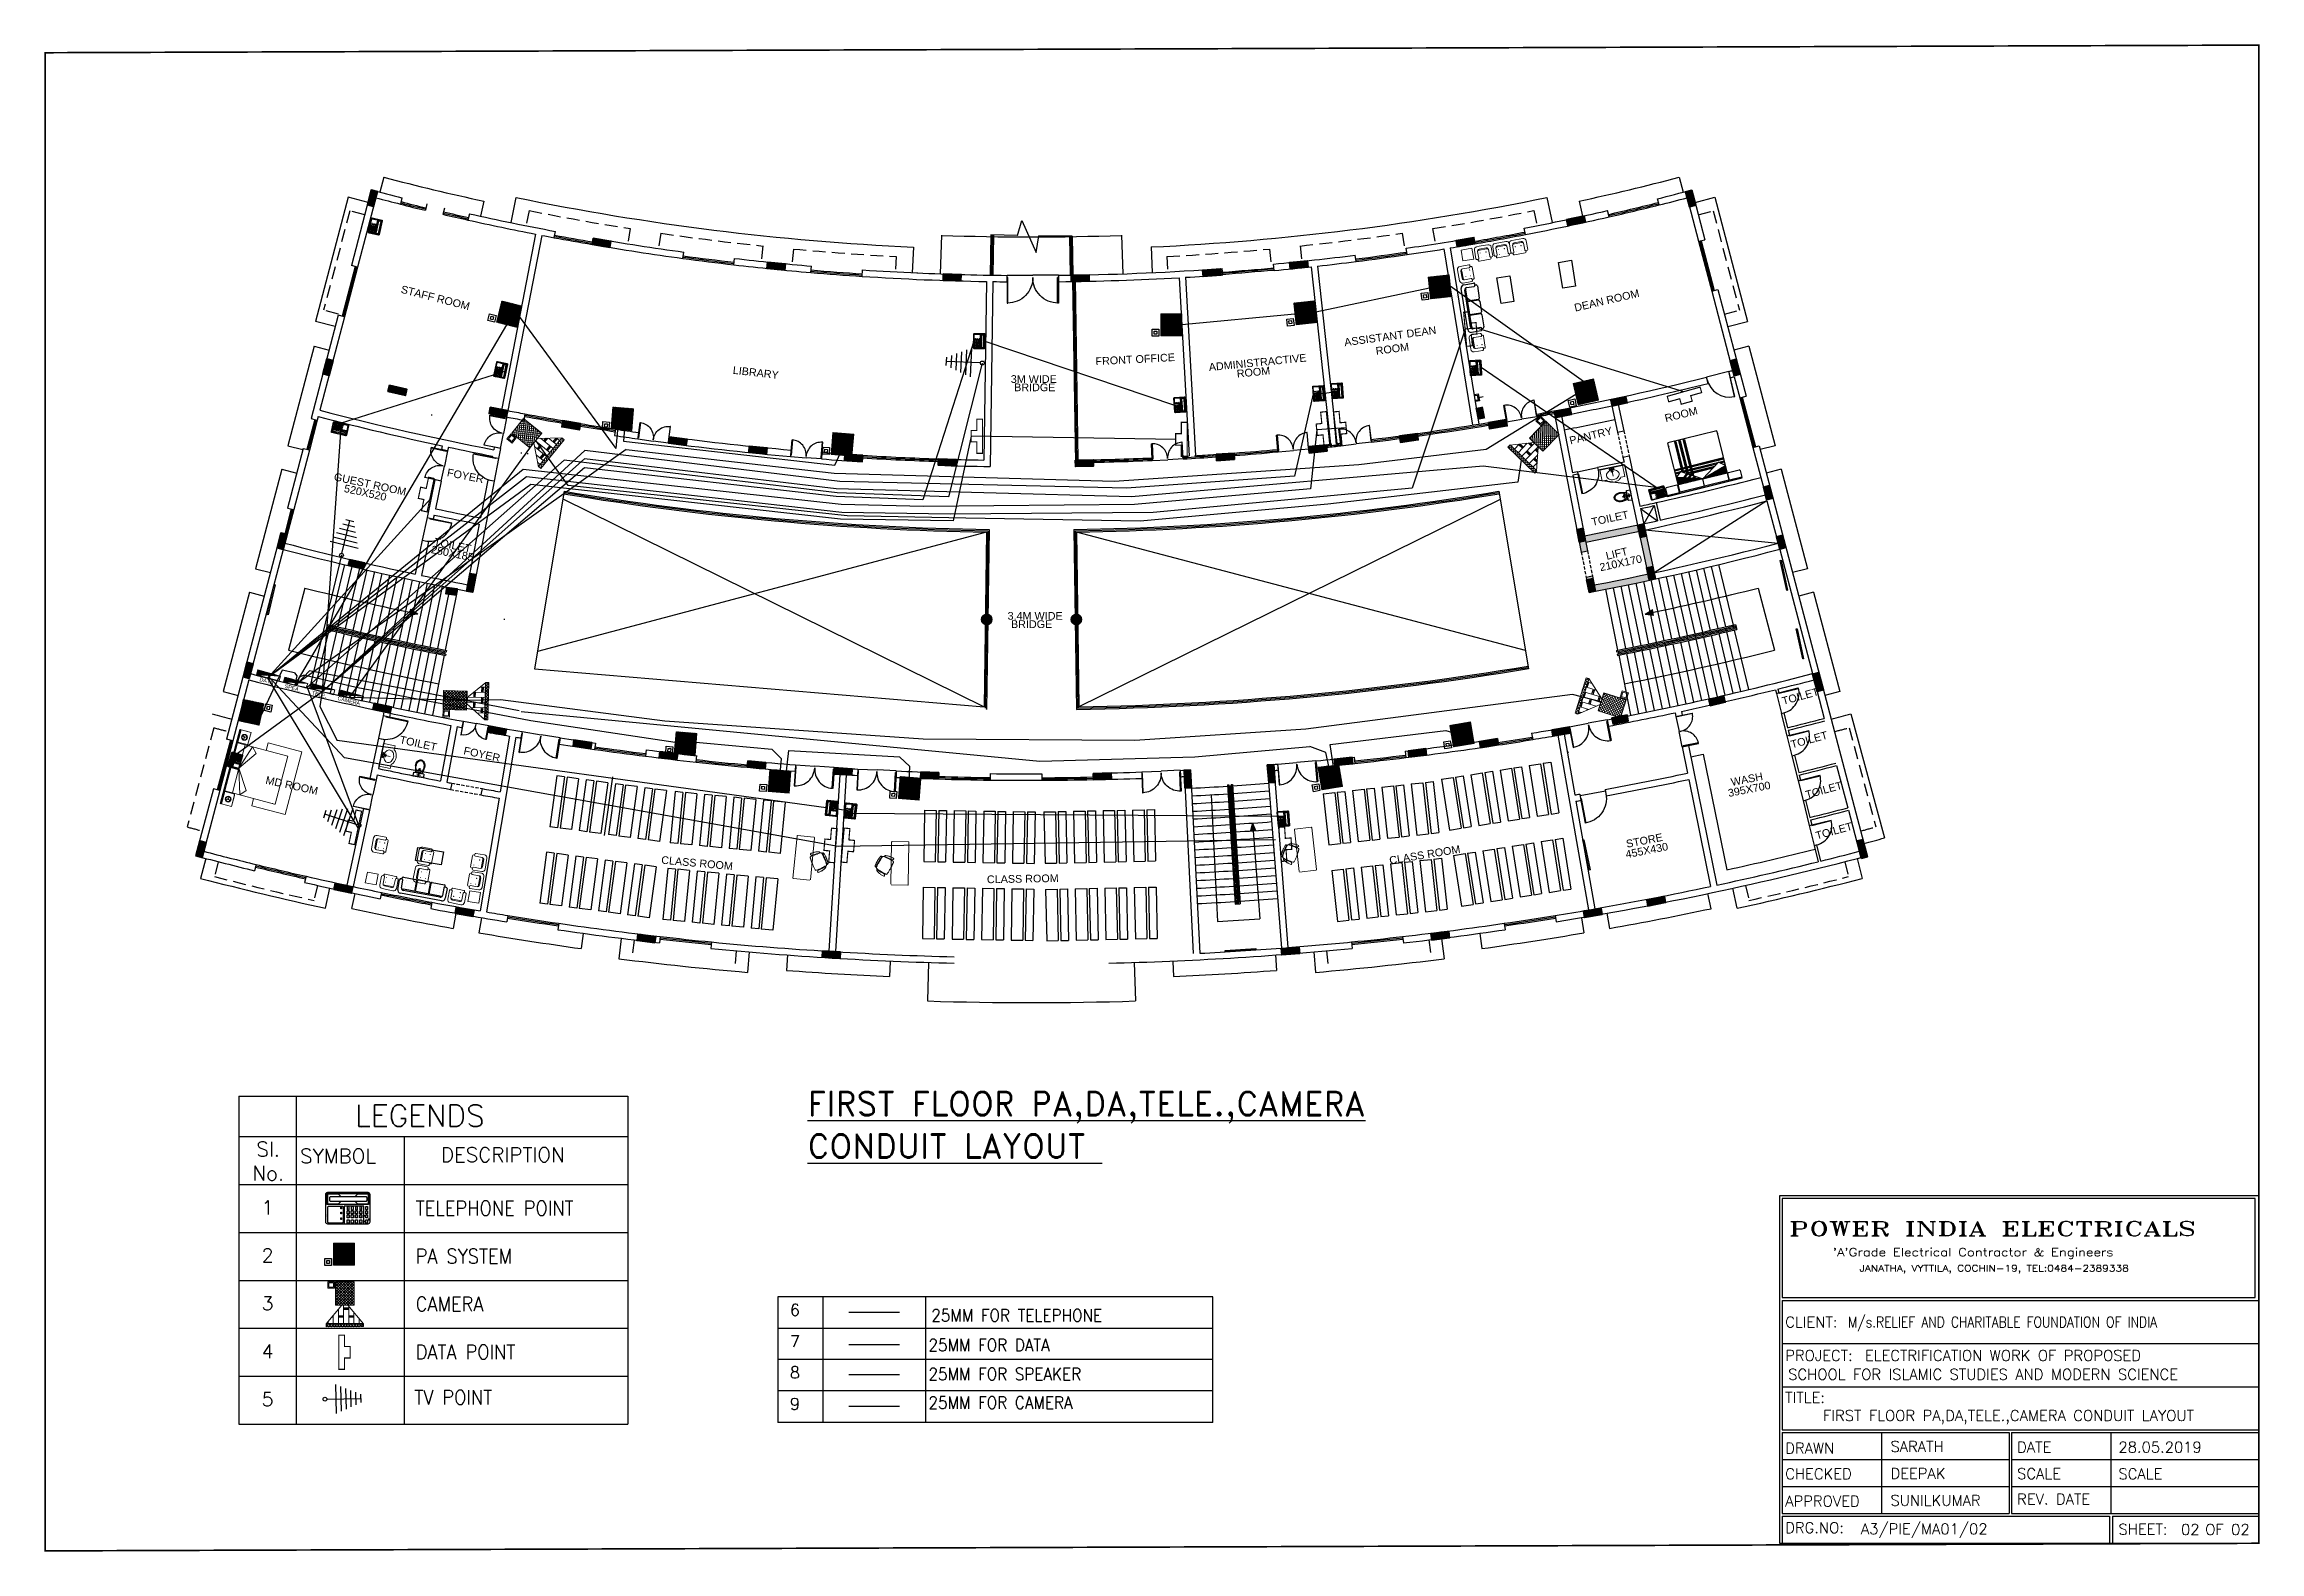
# Model space of a CAD drawing. Header units: inches. Extents: x -221585 to 401252, y -284294 to 332380.
# Drawn here: x 152971 to 161593, y 36122 to 41989 of the extents above; entities that cross this region are included whole.
import ezdxf
from ezdxf.enums import TextEntityAlignment as Align

# ---------------------------------------------------------------- set-up
doc = ezdxf.new("R2010")
doc.units = ezdxf.units.IN
doc.header["$MEASUREMENT"] = 0
doc.linetypes.add('HIDDEN', pattern=[0.375, 0.25, -0.125])
doc.linetypes.add('HIDDEN2', pattern=[0.1875, 0.125, -0.0625])
for name, color, linetype in [('A-FUR', 252, 'Continuous'), ('A-GREEN', 80, 'Continuous'), ('A-TEXT', 3, 'Continuous'), ('A_dimension_100', 233, 'Continuous'), ('AC-GRND-PATT', 251, 'Continuous'), ('ELV points', 7, 'Continuous'), ('LINE2', 2, 'Continuous'), ('Power', 7, 'Continuous'), ('TEL', 6, 'Continuous')]:
    doc.layers.add(name, color=color, linetype=linetype)
for name, color, linetype, lineweight in [('A-SEC-TXT', 3, 'Continuous', 0), ('A-WALL', 1, 'Continuous', 9), ('column fa 25', 3, 'Continuous', 35), ('FURN', 56, 'Continuous', 0), ('text', 72, 'HIDDEN2', 5), ('Wall mount speaker', 2, 'Continuous', 0)]:
    doc.layers.add(name, color=color, linetype=linetype, lineweight=lineweight)
doc.styles.add('A', font='SIMPLEX', dxfattribs={"width": 0.9})
doc.styles.add('DIM', font='arial.ttf')
doc.styles.add('ROMAND', font='ROMAND.shx')
doc.styles.add('ROMANT', font='romant', dxfattribs={"width": 0.8, "oblique": 1, "height": 3})
doc.styles.get("Standard").update_dxf_attribs({"font": 'arial.ttf'})
pattern_1 = [(135, (-206628.523, -439172.145), (31.0767903, 31.0767903), []), (45, (-206628.523, -439172.145), (31.0767903, -31.0767903), [])]

# ---------------------------------------------------------------- blocks, each defined once
blk = doc.blocks.new('HF')
at = {"color": 1}
for s, height, style, width, p in [('POWER INDIA ELECTRICALS', 3.5, 'ROMANT', 1.5, (-34.43, 3.77)), ("'A'Grade Electrical Contractor & Engineers", 2, 'ROMANT', 1.2, (-23.6, -1.27)), ('JANATHA, VYTTILA, COCHIN-19, TEL:0484-2389338 ', 1.6, 'ROMAND', 1.2, (-17, -5.05))]:
    blk.add_text(s, height=height, dxfattribs=dict(at, style=style, width=width)).set_placement(p)
blk = doc.blocks.new('fgds')
at = {"color": 253, "ltscale": 8}
for p, q in [((-348.363, -122.88), (-346.363, -122.88)), ((-348.363, -122.88), (-348.363, -123.33)), ((-346.363, -122.88), (-346.363, -123.33)), ((-348.363, -123.33), (-346.363, -123.33)), ((-348.363, -123.43), (-346.363, -123.43)), ((-348.363, -123.43), (-348.363, -123.73)), ((-348.363, -123.73), (-346.363, -123.73)), ((-346.363, -123.43), (-346.363, -123.73))]:
    blk.add_line(p, q, dxfattribs=at)
blk = doc.blocks.new('rser')
at = {"color": 2}
for p in [(-0.986, 6.93, 9945.752), (-0.986, 5.78, 9945.752), (-0.986, 4.63, 9945.752), (-0.986, 3.48, 9945.752)]:
    blk.add_blockref('fgds', p, dxfattribs=at)
blk = doc.blocks.new('A$C16F118AB')
for points in [[(0.37, 0.768), (0.37, 0.768), (0.374, 0.77), (0.374, 0.774), (0.372, 0.778), (0.364, 0.785), (0.354, 0.791), (0.344, 0.795), (0.333, 0.799), (0.321, 0.801), (0.307, 0.801), (0.283, 0.797), (0.248, 0.791), (0.205, 0.783), (0.181, 0.776), (0.156, 0.77), (0.132, 0.762), (0.106, 0.752), (0.081, 0.74), (0.057, 0.728), (0.032, 0.714), (0.008, 0.697), (0, 0.691), (0, 0.683), (0.006, 0.671), (0.018, 0.659), (0.035, 0.646), (0.049, 0.64), (0.063, 0.636), (0.075, 0.638), (0.096, 0.648), (0.116, 0.659), (0.136, 0.669), (0.156, 0.679), (0.179, 0.689), (0.199, 0.699), (0.222, 0.709), (0.244, 0.72), (0.287, 0.738), (0.321, 0.752), (0.35, 0.762), (0.37, 0.768)], [(0.565, 0.547), (0.565, 0.547), (0.559, 0.559), (0.553, 0.573), (0.545, 0.585), (0.539, 0.598), (0.53, 0.612), (0.524, 0.624), (0.516, 0.636), (0.51, 0.648), (0.504, 0.661), (0.496, 0.675), (0.488, 0.687), (0.482, 0.699), (0.474, 0.712), (0.465, 0.724), (0.457, 0.736), (0.449, 0.748), (0.439, 0.758), (0.429, 0.764), (0.417, 0.768), (0.402, 0.766), (0.354, 0.748), (0.303, 0.728), (0.256, 0.707), (0.207, 0.685), (0.159, 0.661), (0.112, 0.638), (0.065, 0.614), (0.02, 0.588), (0.012, 0.579), (0.006, 0.569), (0.006, 0.555), (0.01, 0.539), (0.014, 0.526), (0.02, 0.512), (0.024, 0.498), (0.03, 0.484), (0.037, 0.472), (0.043, 0.457), (0.049, 0.443), (0.055, 0.429), (0.063, 0.415), (0.069, 0.4), (0.077, 0.384), (0.085, 0.37), (0.093, 0.354), (0.1, 0.339), (0.108, 0.323), (0.116, 0.309), (0.134, 0.276), (0.15, 0.246), (0.167, 0.215), (0.183, 0.187), (0.199, 0.161), (0.215, 0.136), (0.232, 0.114), (0.246, 0.091), (0.256, 0.081), (0.268, 0.075), (0.28, 0.073), (0.291, 0.075), (0.339, 0.1), (0.386, 0.124), (0.433, 0.15), (0.48, 0.177), (0.524, 0.203), (0.567, 0.232), (0.61, 0.262), (0.652, 0.291), (0.663, 0.301), (0.667, 0.311), (0.667, 0.323), (0.663, 0.337), (0.654, 0.362), (0.644, 0.386), (0.634, 0.411), (0.622, 0.437), (0.61, 0.464), (0.596, 0.492), (0.581, 0.518), (0.565, 0.547)], [(0.638, 0.262), (0.63, 0.256), (0.622, 0.248), (0.612, 0.24), (0.598, 0.23), (0.583, 0.22), (0.567, 0.209), (0.549, 0.197), (0.528, 0.185), (0.508, 0.173), (0.488, 0.159), (0.465, 0.146), (0.445, 0.134), (0.425, 0.124), (0.404, 0.112), (0.386, 0.102), (0.366, 0.091), (0.356, 0.081), (0.35, 0.069), (0.346, 0.053), (0.346, 0.033), (0.35, 0.016), (0.356, 0.004), (0.366, 0), (0.376, 0.002), (0.402, 0.014), (0.427, 0.026), (0.451, 0.041), (0.476, 0.055), (0.498, 0.069), (0.518, 0.083), (0.539, 0.1), (0.557, 0.116), (0.573, 0.132), (0.589, 0.148), (0.602, 0.161), (0.614, 0.173), (0.624, 0.183), (0.63, 0.191), (0.636, 0.197), (0.638, 0.203), (0.642, 0.213), (0.644, 0.226), (0.646, 0.238), (0.646, 0.248), (0.646, 0.256), (0.644, 0.262), (0.64, 0.264), (0.638, 0.262)], [(0.634, 0.585), (0.634, 0.585), (0.624, 0.602), (0.614, 0.62), (0.602, 0.64), (0.587, 0.661), (0.573, 0.683), (0.557, 0.707), (0.541, 0.732), (0.524, 0.758), (0.516, 0.766), (0.508, 0.77), (0.496, 0.774), (0.484, 0.774), (0.474, 0.772), (0.467, 0.766), (0.465, 0.76), (0.469, 0.752), (0.476, 0.74), (0.484, 0.728), (0.49, 0.716), (0.498, 0.703), (0.506, 0.691), (0.512, 0.679), (0.52, 0.667), (0.526, 0.655), (0.534, 0.642), (0.541, 0.63), (0.549, 0.618), (0.555, 0.606), (0.563, 0.594), (0.569, 0.581), (0.575, 0.569), (0.581, 0.557), (0.587, 0.545), (0.596, 0.533), (0.602, 0.52), (0.608, 0.508), (0.614, 0.496), (0.62, 0.484), (0.626, 0.47), (0.632, 0.457), (0.638, 0.445), (0.642, 0.433), (0.648, 0.419), (0.654, 0.407), (0.661, 0.392), (0.667, 0.38), (0.673, 0.366), (0.679, 0.354), (0.685, 0.348), (0.691, 0.346), (0.699, 0.348), (0.707, 0.354), (0.715, 0.364), (0.717, 0.376), (0.72, 0.386), (0.717, 0.396), (0.711, 0.411), (0.705, 0.427), (0.699, 0.441), (0.693, 0.453), (0.687, 0.468), (0.683, 0.48), (0.677, 0.492), (0.673, 0.502), (0.669, 0.512), (0.663, 0.524), (0.658, 0.535), (0.652, 0.545), (0.648, 0.555), (0.642, 0.565), (0.638, 0.575), (0.634, 0.585)]]:
    blk.add_lwpolyline(points)
blk = doc.blocks.new('vgfsdr')
at = {"layer": 'FURN'}
for p, q in [((-348.738, -114.483, 9945.752), (-348.739, -114.492, 9945.752)), ((-348.739, -114.492, 9945.752), (-348.665, -115.127, 9945.752)), ((-348.735, -114.477, 9945.752), (-348.738, -114.483, 9945.752)), ((-348.729, -114.472, 9945.752), (-348.735, -114.477, 9945.752)), ((-348.721, -114.469, 9945.752), (-348.729, -114.472, 9945.752)), ((-347.094, -114.279, 9945.752), (-348.721, -114.469, 9945.752)), ((-346.997, -114.933, 9945.752), (-347.071, -114.297, 9945.752)), ((-348.662, -115.135, 9945.752), (-348.665, -115.127, 9945.752)), ((-348.657, -115.14, 9945.752), (-348.662, -115.135, 9945.752)), ((-348.651, -115.144, 9945.752), (-348.657, -115.14, 9945.752)), ((-348.643, -115.145, 9945.752), (-348.651, -115.144, 9945.752)), ((-347.015, -114.955, 9945.752), (-348.643, -115.145, 9945.752)), ((-347.015, -114.955, 9945.752), (-347.007, -114.952, 9945.752)), ((-347.007, -114.952, 9945.752), (-347.002, -114.948, 9945.752)), ((-347.002, -114.948, 9945.752), (-346.998, -114.941, 9945.752)), ((-346.998, -114.941, 9945.752), (-346.997, -114.933, 9945.752))]:
    blk.add_line(p, q, dxfattribs=at)
blk = doc.blocks.new('556w45')
at = {"color": 2}
blk.add_blockref('vgfsdr', (-0.017, 0.143), dxfattribs=at)
at = {"color": 2, "rotation": 6.647952394738431}
for p in [(-16.273, 39.882), (-13.293, 40.23)]:
    blk.add_blockref('rser', p, dxfattribs=at)
at = {"layer": 'FURN', "rotation": 96.64795239473506}
blk.add_blockref('A$C16F118AB', (-347.408, -114.267, 9945.752), dxfattribs=at)
blk = doc.blocks.new('RYTRTRTRTRT')
at = {"color": 1}
for p, q in [((42.518, 61.153), (42.518, 61.753)), ((42.518, 61.753), (42.538, 61.753)), ((42.538, 61.753), (42.538, 61.153)), ((43.718, 61.753), (43.698, 61.753)), ((43.698, 61.753), (43.698, 61.153)), ((43.718, 61.153), (43.718, 61.753)), ((42.518, 61.153), (42.538, 61.153)), ((42.518, 61.103), (43.118, 61.103)), ((43.718, 61.103), (43.118, 61.103)), ((43.718, 61.153), (43.698, 61.153))]:
    blk.add_line(p, q, dxfattribs=at)
for centre, start, end in [((42.528, 61.163), 359.0371, 90), ((43.708, 61.163), 90, 180.9629)]:
    blk.add_arc(centre, 0.59, start, end, dxfattribs=at)
blk = doc.blocks.new('TRTH')
at = {"color": 1, "ltscale": 8}
for p, q in [((-589.839, -68.759), (-589.839, -67.98)), ((-589.819, -68.759), (-589.819, -67.979)), ((-589.839, -68.759), (-589.819, -68.759)), ((-589.839, -68.859), (-589.039, -68.859))]:
    blk.add_line(p, q, dxfattribs=at)
blk.add_arc((-589.819, -68.759), 0.78, 0, 91.46928, dxfattribs=at)
blk = doc.blocks.new('FEGREGRE')
at = {"color": 20, "ltscale": 10}
for p, q in [((350756.9, 114115.5, 0.8), (350736.8, 114038.1, 0.4)), ((357183.6, 114115.5, 0.8), (357203.7, 114038.1, 0.4)), ((351223.4, 113921.6, 0.4), (351240.1, 113999.7, 0.4)), ((351325.4, 113920.2, 0.4), (351337.9, 113978.8, 0.4)), ((356615.1, 113920.1, 0.4), (356602.6, 113978.8, 0.4)), ((356717.1, 113921.6, 0.4), (356700.3, 113999.7, 0.4)), ((351730.7, 113902.5, 0.4), (351720.2, 113843.4, 0.4)), ((356209.8, 113902.5, 0.4), (356220.3, 113843.4, 0.4)), ((351830.1, 113885.1, 0.4), (351820, 113826.1, 0.4)), ((352225.2, 113822.9, 0.4), (352217.2, 113764.9, 0.4)), ((355715.3, 113822.9, 0.4), (355723.3, 113764.9, 0.4)), ((356110.4, 113885.1, 0.4), (356120.5, 113826, 0.4)), ((352374.1, 113803.9, 0.4), (352364.2, 113725.4, 0.4)), ((352871.5, 113752, 0.4), (352864.6, 113672.2, 0.4)), ((353021, 113739.9, 0.4), (353016.5, 113680.1, 0.4)), ((354919.5, 113739.9, 0.4), (354923.9, 113680.1, 0.4)), ((355069, 113751.9, 0.4), (355075.9, 113672.2, 0.4)), ((355566.4, 113803.8, 0.4), (355576.3, 113725.3, 0.4)), ((353420.2, 113714.9, 0.4), (353417.8, 113656.5, 0.4)), ((353570.2, 113710.8, 0.8), (353565.5, 113560.9, 0.8)), ((354370.2, 113710.8, 0.8), (354374.9, 113560.9, 0.8)), ((354520.2, 113714.9, 0.4), (354522.7, 113656.5, 0.4))]:
    blk.add_line(p, q, dxfattribs=at)
for centre, radius, start, end in [((353970.3, 126473.1, 0.4), 12848.5, 255.42413, 257.65571), ((353970.4, 126473.1, 0.4), 12848.5, 282.34342, 284.575), ((353970.3, 126473.1, 0.4), 12828.5, 258.10192, 259.8983), ((353970.4, 126473.1, 0.4), 12828.5, 280.10083, 281.89721), ((353970.3, 126473.1, 0.4), 12828.5, 260.35055, 262.14575), ((353970.3, 126473.1, 0.4), 12828.5, 277.85338, 279.64858), ((353970.3, 126473.1, 0.4), 12848.5, 262.81881, 265.06302), ((353970.3, 126473.1, 0.4), 12848.5, 274.9361, 277.18032), ((353970.3, 126473.1, 0.4), 12828.5, 265.73613, 267.53133), ((353970.3, 126473.1, 0.4), 12828.5, 272.46779, 274.263), ((353970.4, 126424.6, 0.8), 12870, 268.1974, 271.80135)]:
    blk.add_arc(centre, radius, start, end, dxfattribs=at)
blk = doc.blocks.new('GA')
at = {"color": 1, "ltscale": 10}
for p, q in [((379732.1, 13643.8), (379730.1, 13643.8)), ((379730.1, 13643.8), (379730.1, 13553.8)), ((379732.1, 13553.8), (379732.1, 13643.8)), ((379730.1, 13553.8), (379732.1, 13553.8))]:
    blk.add_line(p, q, dxfattribs=at)
blk.add_arc((379730.1, 13553.8), 90, 0, 88.72666, dxfattribs=at)
blk = doc.blocks.new('SH')
at = {"color": 1, "ltscale": 10}
blk.add_line((379669.2, 13678.6), (379759.2, 13680.7), dxfattribs=at)
at = {"color": 1}
blk.add_blockref('GA', (-61, 134.9), dxfattribs=at)
blk = doc.blocks.new('A$C17E836C2')
for p, q in [((2.525, 2.075), (0.525, 2.075)), ((0.525, 2.075), (0.525, 2.05)), ((0.525, 0.05), (0.525, 2.05)), ((0.525, 1.95), (0.525, 1.925)), ((0.8, 0.818), (0.8, 2.05)), ((0.825, 0.802), (0.825, 2.05)), ((0.85, 2.05), (0.85, 0.785)), ((0.975, 0.705), (0.975, 2.05)), ((1, 0.689), (1, 2.05)), ((1.025, 2.05), (1.025, 0.673)), ((1.15, 0.592), (1.15, 2.05)), ((1.175, 0.576), (1.175, 2.05)), ((1.2, 2.05), (1.2, 0.56)), ((2.525, 2.05), (2.525, 2.075)), ((2.525, 2.05), (2.525, 0.05)), ((2.525, 1.975), (2.525, 1.95)), ((0.525, 0.975), (2.525, 0.975)), ((2.525, 0.95), (0.525, 0.95)), ((0.525, 0.925), (2.525, 0.925)), ((0, 0.32), (0, 0.05)), ((0, 0.05), (0.5, 0.05)), ((0, 0.025), (3.05, 0.025)), ((0, 0), (0, 0.025)), ((0.47, 0.35), (0.03, 0.35)), ((0.5, 0.05), (0.5, 0.32)), ((0.525, 0.85), (2.525, 0.85)), ((0.525, 0.65), (0.75, 0.85)), ((0.722, 0.825), (0.525, 0.825)), ((0.525, 0.8), (0.694, 0.8)), ((0.525, 0.8), (0.694, 0.8)), ((0.525, 0.725), (0.609, 0.725)), ((0.581, 0.7), (0.525, 0.7)), ((0.525, 0.675), (0.553, 0.675)), ((1.525, 0.35), (0.525, 0.65)), ((0.525, 0.625), (0.608, 0.625)), ((0.525, 0.6), (0.692, 0.6)), ((0.525, 0.575), (0.775, 0.575)), ((0.525, 0.55), (0.858, 0.55)), ((0.525, 0.525), (0.942, 0.525)), ((0.525, 0.5), (1.025, 0.5)), ((0.525, 0.475), (1.108, 0.475)), ((0.525, 0.45), (1.192, 0.45)), ((0.525, 0.425), (1.275, 0.425)), ((0.525, 0.4), (1.358, 0.4)), ((0.525, 0.375), (1.5, 0.375)), ((1.525, 0.35), (0.525, 0.35)), ((2.525, 0.05), (0.525, 0.05)), ((0.55, 0.642), (0.55, 0.35)), ((0.575, 0.635), (0.575, 0.35)), ((0.6, 0.627), (0.6, 0.35)), ((0.625, 0.62), (0.625, 0.35)), ((0.65, 0.612), (0.65, 0.35)), ((0.675, 0.605), (0.675, 0.35)), ((0.7, 0.597), (0.7, 0.35)), ((0.725, 0.59), (0.725, 0.35)), ((0.75, 0.85), (1.525, 0.35)), ((0.75, 0.582), (0.75, 0.35)), ((0.775, 0.575), (0.775, 0.35)), ((2.261, 0.825), (0.789, 0.825)), ((0.8, 0.568), (0.963, 0.713)), ((0.8, 0.567), (0.8, 0.35)), ((0.824, 0.56), (0.982, 0.7)), ((0.825, 0.56), (0.825, 0.35)), ((0.828, 0.8), (2.223, 0.8)), ((0.828, 0.8), (2.223, 0.8)), ((0.849, 0.553), (1.001, 0.688)), ((0.85, 0.552), (0.85, 0.35)), ((0.875, 0.545), (0.875, 0.35)), ((0.9, 0.537), (0.9, 0.35)), ((0.925, 0.53), (0.925, 0.35)), ((0.944, 0.725), (2.106, 0.725)), ((0.95, 0.522), (0.95, 0.35)), ((0.973, 0.516), (1.097, 0.626)), ((0.975, 0.515), (0.975, 0.35)), ((2.068, 0.7), (0.983, 0.7)), ((0.998, 0.508), (1.116, 0.614)), ((1, 0.507), (1, 0.35)), ((1.021, 0.675), (2.029, 0.675)), ((1.022, 0.501), (1.135, 0.601)), ((1.025, 0.5), (1.025, 0.35)), ((1.05, 0.492), (1.05, 0.35)), ((1.075, 0.485), (1.075, 0.35)), ((1.1, 0.477), (1.1, 0.35)), ((1.125, 0.47), (1.125, 0.35)), ((1.146, 0.464), (1.231, 0.539)), ((1.15, 0.462), (1.15, 0.35)), ((1.171, 0.456), (1.251, 0.527)), ((1.175, 0.455), (1.175, 0.35)), ((1.196, 0.449), (1.27, 0.515)), ((1.2, 0.447), (1.2, 0.35)), ((1.225, 0.44), (1.225, 0.35)), ((1.25, 0.432), (1.25, 0.35)), ((1.275, 0.425), (1.275, 0.35)), ((1.3, 0.417), (1.3, 0.35)), ((1.325, 0.41), (1.325, 0.35)), ((1.35, 0.402), (1.35, 0.35)), ((1.375, 0.395), (1.375, 0.35)), ((1.4, 0.387), (1.4, 0.35)), ((1.425, 0.38), (1.425, 0.35)), ((1.45, 0.372), (1.45, 0.35)), ((1.493, 0.36), (1.5, 0.366)), ((1.518, 0.352), (1.519, 0.354)), ((2.3, 0.85), (1.525, 0.35)), ((1.525, 0.35), (2.525, 0.65)), ((1.525, 0.35), (2.525, 0.35)), ((1.525, 0.05), (1.525, 0.35)), ((2.525, 0.375), (1.55, 0.375)), ((1.6, 0.372), (1.6, 0.35)), ((1.625, 0.38), (1.625, 0.35)), ((1.65, 0.387), (1.65, 0.35)), ((1.675, 0.395), (1.675, 0.35)), ((2.525, 0.4), (1.692, 0.4)), ((1.7, 0.402), (1.7, 0.35)), ((1.725, 0.41), (1.725, 0.35)), ((1.75, 0.417), (1.75, 0.35)), ((2.525, 0.425), (1.775, 0.425)), ((1.775, 0.425), (1.775, 0.35)), ((1.8, 0.432), (1.8, 0.35)), ((1.825, 0.44), (1.825, 0.35)), ((1.85, 0.447), (1.85, 0.35)), ((2.525, 0.45), (1.858, 0.45)), ((1.875, 0.455), (1.875, 0.35)), ((1.9, 0.462), (1.9, 0.35)), ((1.925, 0.47), (1.925, 0.35)), ((2.525, 0.475), (1.942, 0.475)), ((1.95, 0.477), (1.95, 0.35)), ((1.975, 0.485), (1.975, 0.35)), ((2, 0.492), (2, 0.35)), ((2.525, 0.5), (2.025, 0.5)), ((2.025, 0.5), (2.025, 0.35)), ((2.05, 0.507), (2.05, 0.35)), ((2.075, 0.515), (2.075, 0.35)), ((2.1, 0.522), (2.1, 0.35)), ((2.525, 0.525), (2.108, 0.525)), ((2.125, 0.53), (2.125, 0.35)), ((2.15, 0.537), (2.15, 0.35)), ((2.175, 0.545), (2.175, 0.35)), ((2.525, 0.55), (2.192, 0.55)), ((2.2, 0.552), (2.2, 0.35)), ((2.225, 0.56), (2.225, 0.35)), ((2.25, 0.567), (2.25, 0.35)), ((2.525, 0.575), (2.275, 0.575)), ((2.275, 0.575), (2.275, 0.35)), ((2.525, 0.65), (2.3, 0.85)), ((2.3, 0.582), (2.3, 0.35)), ((2.325, 0.59), (2.325, 0.35)), ((2.525, 0.825), (2.328, 0.825)), ((2.35, 0.597), (2.35, 0.35)), ((2.356, 0.8), (2.525, 0.8)), ((2.356, 0.8), (2.525, 0.8)), ((2.525, 0.6), (2.358, 0.6)), ((2.375, 0.605), (2.375, 0.35)), ((2.4, 0.612), (2.4, 0.35)), ((2.425, 0.62), (2.425, 0.35)), ((2.441, 0.725), (2.525, 0.725)), ((2.525, 0.625), (2.442, 0.625)), ((2.45, 0.627), (2.45, 0.35)), ((2.525, 0.7), (2.469, 0.7)), ((2.475, 0.635), (2.475, 0.35)), ((2.497, 0.675), (2.525, 0.675)), ((2.5, 0.642), (2.5, 0.35)), ((2.55, 0.05), (2.55, 0.32)), ((3.05, 0.05), (2.55, 0.05)), ((2.58, 0.35), (3.02, 0.35)), ((3.05, 0.32), (3.05, 0.05)), ((3.05, 0.025), (3.05, 0)), ((3.05, 0), (0, 0))]:
    blk.add_line(p, q)
for centre, start, end in [((0.03, 0.32), 90, 180), ((0.47, 0.32), 0, 90), ((2.58, 0.32), 90, 180), ((3.02, 0.32), 0, 90)]:
    blk.add_arc(centre, 0.03, start, end)
blk = doc.blocks.new('erewrewgregre')
for p, q in [((1543.251, -964.41), (1543.251, -964.917)), ((1544.265, -964.41), (1543.251, -964.41)), ((1544.265, -964.917), (1544.265, -964.41)), ((1543.251, -964.917), (1544.265, -964.917))]:
    blk.add_line(p, q)
blk = doc.blocks.new('frgre')
at = {"layer": 'FURN'}
for p, q in [((-1218.604, -2440.471), (-1218.604, -2440.888)), ((-1218.188, -2440.471), (-1218.604, -2440.471)), ((-1218.188, -2440.888), (-1218.188, -2440.471)), ((-1218.604, -2440.888), (-1218.188, -2440.888))]:
    blk.add_line(p, q, dxfattribs=at)
blk = doc.blocks.new('fregtr')
at = {"layer": 'FURN'}
for p, q in [((-1209.949, -2453.172), (-1209.949, -2453.509)), ((-1209.411, -2453.059), (-1209.836, -2453.059)), ((-1209.411, -2453.059), (-1209.836, -2453.059)), ((-1209.836, -2453.247), (-1209.836, -2453.509)), ((-1209.836, -2453.247), (-1209.836, -2453.509)), ((-1209.486, -2453.172), (-1209.761, -2453.172)), ((-1209.486, -2453.172), (-1209.761, -2453.172)), ((-1209.486, -2453.209), (-1209.761, -2453.209)), ((-1209.486, -2453.209), (-1209.761, -2453.209)), ((-1209.411, -2453.509), (-1209.411, -2453.247)), ((-1209.411, -2453.509), (-1209.411, -2453.247)), ((-1209.299, -2453.509), (-1209.299, -2453.172)), ((-1209.299, -2453.509), (-1209.299, -2453.172)), ((-1209.874, -2453.547), (-1209.911, -2453.547)), ((-1209.874, -2453.547), (-1209.911, -2453.547)), ((-1209.874, -2453.547), (-1209.874, -2453.584)), ((-1209.874, -2453.547), (-1209.874, -2453.584)), ((-1209.836, -2453.622), (-1209.411, -2453.622)), ((-1209.836, -2453.622), (-1209.411, -2453.622)), ((-1209.336, -2453.547), (-1209.374, -2453.547)), ((-1209.374, -2453.547), (-1209.374, -2453.584)), ((-1209.374, -2453.547), (-1209.374, -2453.584)), ((-1209.336, -2453.547), (-1209.374, -2453.547))]:
    blk.add_line(p, q, dxfattribs=at)
for centre, radius, start, end in [((-1209.836, -2453.172), 0.112, 90, 180), ((-1209.836, -2453.172), 0.112, 90, 180), ((-1209.911, -2453.509), 0.0375, 180, 270), ((-1209.911, -2453.509), 0.0375, 180, 270), ((-1209.874, -2453.509), 0.0375, 270, 0), ((-1209.874, -2453.509), 0.0375, 270, 0), ((-1209.761, -2453.247), 0.075, 90, 180), ((-1209.761, -2453.247), 0.075, 90, 180), ((-1209.782, -2453.262), 0.0561, 68.22059, 164.90951), ((-1209.782, -2453.262), 0.0561, 68.22059, 164.90951), ((-1209.724, -2453.322), 0.00281, 0, 180), ((-1209.724, -2453.322), 0.00281, 0, 180), ((-1209.724, -2453.322), 0.00281, 180, 0), ((-1209.724, -2453.322), 0.00281, 180, 0), ((-1209.724, -2453.509), 0.00281, 0, 180), ((-1209.724, -2453.509), 0.00281, 0, 180), ((-1209.724, -2453.509), 0.00281, 180, 0), ((-1209.724, -2453.509), 0.00281, 180, 0), ((-1209.499, -2453.322), 0.00281, 0, 180), ((-1209.499, -2453.322), 0.00281, 0, 180), ((-1209.499, -2453.322), 0.00281, 180, 0), ((-1209.499, -2453.322), 0.00281, 180, 0), ((-1209.499, -2453.509), 0.00281, 0, 180), ((-1209.499, -2453.509), 0.00281, 0, 180), ((-1209.499, -2453.509), 0.00281, 180, 0), ((-1209.499, -2453.509), 0.00281, 180, 0), ((-1209.486, -2453.247), 0.075, 0, 90), ((-1209.486, -2453.247), 0.075, 0, 90), ((-1209.466, -2453.262), 0.0561, 15.09049, 111.77941), ((-1209.466, -2453.262), 0.0561, 15.09049, 111.77941), ((-1209.411, -2453.172), 0.112, 0, 90), ((-1209.411, -2453.172), 0.112, 0, 90), ((-1209.374, -2453.509), 0.0375, 180, 270), ((-1209.374, -2453.509), 0.0375, 180, 270), ((-1209.336, -2453.509), 0.0375, 270, 0), ((-1209.336, -2453.509), 0.0375, 270, 0), ((-1209.836, -2453.584), 0.0375, 180, 270), ((-1209.836, -2453.584), 0.0375, 180, 270), ((-1209.411, -2453.584), 0.0375, 270, 0), ((-1209.411, -2453.584), 0.0375, 270, 0)]:
    blk.add_arc(centre, radius, start, end, dxfattribs=at)
blk = doc.blocks.new('REGREHTR')
at = {"layer": 'FURN'}
for p, q in [((-1332.745, -2479.595), (-1332.745, -2479.932)), ((-1332.745, -2479.595), (-1332.745, -2479.932)), ((-1332.707, -2479.557), (-1332.67, -2479.557)), ((-1332.707, -2479.557), (-1332.67, -2479.557)), ((-1332.67, -2479.557), (-1332.67, -2479.52)), ((-1332.67, -2479.557), (-1332.67, -2479.52)), ((-1332.633, -2479.595), (-1332.633, -2479.857)), ((-1332.633, -2479.595), (-1332.633, -2479.857)), ((-1332.207, -2479.483), (-1332.632, -2479.482)), ((-1332.207, -2479.483), (-1332.632, -2479.482)), ((-1332.208, -2479.858), (-1332.208, -2479.595)), ((-1332.208, -2479.858), (-1332.208, -2479.595)), ((-1332.17, -2479.558), (-1332.17, -2479.52)), ((-1332.17, -2479.558), (-1332.17, -2479.52)), ((-1332.17, -2479.558), (-1332.132, -2479.558)), ((-1332.17, -2479.558), (-1332.132, -2479.558)), ((-1332.095, -2479.933), (-1332.095, -2479.596)), ((-1332.095, -2479.933), (-1332.095, -2479.596)), ((-1332.633, -2480.045), (-1332.208, -2480.045)), ((-1332.633, -2480.045), (-1332.208, -2480.045)), ((-1332.558, -2479.895), (-1332.283, -2479.895)), ((-1332.558, -2479.895), (-1332.283, -2479.895)), ((-1332.558, -2479.932), (-1332.283, -2479.933)), ((-1332.558, -2479.932), (-1332.283, -2479.933))]:
    blk.add_line(p, q, dxfattribs=at)
for centre, radius, start, end in [((-1332.708, -2479.595), 0.0375, 89.91934, 179.91934), ((-1332.708, -2479.595), 0.0375, 89.91934, 179.91934), ((-1332.632, -2479.52), 0.0375, 89.91934, 179.91934), ((-1332.632, -2479.52), 0.0375, 89.91934, 179.91934), ((-1332.67, -2479.595), 0.0375, 359.91934, 89.91934), ((-1332.67, -2479.595), 0.0375, 359.91934, 89.91934), ((-1332.545, -2479.595), 0.00281, 359.91934, 179.91934), ((-1332.545, -2479.595), 0.00281, 359.91934, 179.91934), ((-1332.545, -2479.595), 0.00281, 179.91934, 359.91934), ((-1332.545, -2479.595), 0.00281, 179.91934, 359.91934), ((-1332.32, -2479.595), 0.00281, 359.91934, 179.91934), ((-1332.32, -2479.595), 0.00281, 359.91934, 179.91934), ((-1332.32, -2479.595), 0.00281, 179.91934, 359.91934), ((-1332.32, -2479.595), 0.00281, 179.91934, 359.91934), ((-1332.17, -2479.595), 0.0375, 89.91934, 179.91934), ((-1332.17, -2479.595), 0.0375, 89.91934, 179.91934), ((-1332.207, -2479.52), 0.0375, 359.91934, 89.91934), ((-1332.207, -2479.52), 0.0375, 359.91934, 89.91934), ((-1332.133, -2479.596), 0.0375, 359.91934, 89.91934), ((-1332.133, -2479.596), 0.0375, 359.91934, 89.91934), ((-1332.633, -2479.932), 0.112, 179.91934, 269.91934), ((-1332.633, -2479.932), 0.112, 179.91934, 269.91934), ((-1332.558, -2479.857), 0.075, 179.91934, 269.91934), ((-1332.579, -2479.843), 0.0561, 195.00982, 291.69874), ((-1332.579, -2479.843), 0.0561, 195.00982, 291.69874), ((-1332.558, -2479.857), 0.075, 179.91934, 269.91934), ((-1332.545, -2479.782), 0.00281, 359.91934, 179.91934), ((-1332.545, -2479.782), 0.00281, 359.91934, 179.91934), ((-1332.545, -2479.782), 0.00281, 179.91934, 359.91934), ((-1332.545, -2479.782), 0.00281, 179.91934, 359.91934), ((-1332.32, -2479.783), 0.00281, 359.91934, 179.91934), ((-1332.32, -2479.783), 0.00281, 359.91934, 179.91934), ((-1332.32, -2479.783), 0.00281, 179.91934, 359.91934), ((-1332.32, -2479.783), 0.00281, 179.91934, 359.91934), ((-1332.283, -2479.858), 0.075, 269.91934, 359.91934), ((-1332.262, -2479.843), 0.0561, 248.13993, 344.82885), ((-1332.262, -2479.843), 0.0561, 248.13993, 344.82885), ((-1332.283, -2479.858), 0.075, 269.91934, 359.91934), ((-1332.208, -2479.933), 0.112, 269.91934, 359.91934), ((-1332.208, -2479.933), 0.112, 269.91934, 359.91934)]:
    blk.add_arc(centre, radius, start, end, dxfattribs=at)
blk = doc.blocks.new('S')
at = {"color": 8}
for p, q in [((-1517.398, 487.544), (-1517.398, 487.926)), ((-1517.398, 487.544), (-1517.398, 487.926)), ((-1517.313, 487.969), (-1517.356, 487.969)), ((-1517.313, 487.969), (-1517.356, 487.969)), ((-1517.313, 487.969), (-1517.313, 488.011)), ((-1517.313, 487.969), (-1517.313, 488.011)), ((-1517.271, 488.054), (-1516.789, 488.054)), ((-1517.271, 488.054), (-1516.789, 488.054)), ((-1517.271, 487.629), (-1517.271, 487.926)), ((-1517.271, 487.629), (-1517.271, 487.926)), ((-1516.718, 488.011), (-1516.747, 488.011)), ((-1516.718, 488.011), (-1516.747, 488.011)), ((-1516.747, 488.011), (-1516.747, 487.586)), ((-1516.747, 488.011), (-1516.747, 487.586)), ((-1516.718, 488.011), (-1516.718, 487.586)), ((-1516.718, 488.011), (-1516.718, 487.586)), ((-1516.676, 488.054), (-1516.251, 488.054)), ((-1516.676, 488.054), (-1516.251, 488.054)), ((-1516.208, 488.011), (-1516.208, 487.586)), ((-1516.208, 488.011), (-1516.208, 487.586)), ((-1516.18, 488.011), (-1516.207, 488.011)), ((-1516.18, 488.011), (-1516.207, 488.011)), ((-1516.18, 488.011), (-1516.18, 487.586)), ((-1516.18, 488.011), (-1516.18, 487.586)), ((-1516.138, 488.054), (-1515.656, 488.054)), ((-1516.138, 488.054), (-1515.656, 488.054)), ((-1515.656, 487.926), (-1515.656, 487.629)), ((-1515.656, 487.926), (-1515.656, 487.629)), ((-1515.613, 487.969), (-1515.613, 488.011)), ((-1515.613, 487.969), (-1515.613, 488.011)), ((-1515.571, 487.969), (-1515.613, 487.969)), ((-1515.571, 487.969), (-1515.613, 487.969)), ((-1515.528, 487.926), (-1515.528, 487.544)), ((-1515.528, 487.926), (-1515.528, 487.544)), ((-1515.656, 487.416), (-1517.271, 487.416)), ((-1515.656, 487.416), (-1517.271, 487.416)), ((-1515.741, 487.586), (-1517.186, 487.586)), ((-1515.741, 487.586), (-1517.186, 487.586)), ((-1515.741, 487.544), (-1517.186, 487.544)), ((-1515.741, 487.544), (-1517.186, 487.544))]:
    blk.add_line(p, q, dxfattribs=at)
at = {"color": 8, "const_width": 0.00637}
for points in [[(-1517.14, 487.926, 1), (-1517.147, 487.926, 1)], [(-1517.14, 487.926, 1), (-1517.147, 487.926, 1)], [(-1516.885, 487.926, 1), (-1516.892, 487.926, 1)], [(-1516.885, 487.926, 1), (-1516.892, 487.926, 1)], [(-1516.588, 487.926, 1), (-1516.594, 487.926, 1)], [(-1516.588, 487.926, 1), (-1516.594, 487.926, 1)], [(-1516.333, 487.926, 1), (-1516.339, 487.926, 1)], [(-1516.333, 487.926, 1), (-1516.339, 487.926, 1)], [(-1516.035, 487.926, 1), (-1516.042, 487.926, 1)], [(-1516.035, 487.926, 1), (-1516.042, 487.926, 1)], [(-1515.78, 487.926, 1), (-1515.787, 487.926, 1)], [(-1515.78, 487.926, 1), (-1515.787, 487.926, 1)], [(-1517.14, 487.714, 1), (-1517.147, 487.714, 1)], [(-1517.14, 487.714, 1), (-1517.147, 487.714, 1)], [(-1516.885, 487.714, 1), (-1516.892, 487.714, 1)], [(-1516.885, 487.714, 1), (-1516.892, 487.714, 1)], [(-1516.588, 487.714, 1), (-1516.594, 487.714, 1)], [(-1516.588, 487.714, 1), (-1516.594, 487.714, 1)], [(-1516.333, 487.714, 1), (-1516.339, 487.714, 1)], [(-1516.333, 487.714, 1), (-1516.339, 487.714, 1)], [(-1516.035, 487.714, 1), (-1516.042, 487.714, 1)], [(-1516.035, 487.714, 1), (-1516.042, 487.714, 1)], [(-1515.78, 487.714, 1), (-1515.787, 487.714, 1)], [(-1515.78, 487.714, 1), (-1515.787, 487.714, 1)]]:
    blk.add_lwpolyline(points, format="xyb", close=True, dxfattribs=at)
at = {"color": 8}
for centre, radius, start, end in [((-1517.356, 487.926), 0.0425, 90, 180), ((-1517.356, 487.926), 0.0425, 90, 180), ((-1517.271, 488.011), 0.0425, 90, 180), ((-1517.271, 488.011), 0.0425, 90, 180), ((-1517.313, 487.926), 0.0425, 0, 90), ((-1517.313, 487.926), 0.0425, 0, 90), ((-1516.789, 488.011), 0.0425, 0, 90), ((-1516.789, 488.011), 0.0425, 0, 90), ((-1516.676, 488.011), 0.0425, 90, 180), ((-1516.676, 488.011), 0.0425, 90, 180), ((-1516.251, 488.011), 0.0425, 0, 90), ((-1516.251, 488.011), 0.0425, 0, 90), ((-1516.138, 488.011), 0.0425, 90, 180), ((-1516.138, 488.011), 0.0425, 90, 180), ((-1515.656, 488.011), 0.0425, 0, 90), ((-1515.656, 488.011), 0.0425, 0, 90), ((-1515.613, 487.926), 0.0425, 90, 180), ((-1515.613, 487.926), 0.0425, 90, 180), ((-1515.571, 487.926), 0.0425, 0, 90), ((-1515.571, 487.926), 0.0425, 0, 90), ((-1517.271, 487.544), 0.128, 180, 270), ((-1517.271, 487.544), 0.128, 180, 270), ((-1517.186, 487.629), 0.085, 180, 270), ((-1517.209, 487.645), 0.0636, 195.09049, 291.77941), ((-1517.209, 487.645), 0.0636, 195.09049, 291.77941), ((-1517.186, 487.629), 0.085, 180, 270), ((-1515.741, 487.629), 0.085, 270, 0), ((-1515.717, 487.645), 0.0636, 248.22059, 344.90951), ((-1515.717, 487.645), 0.0636, 248.22059, 344.90951), ((-1515.741, 487.629), 0.085, 270, 0), ((-1515.656, 487.544), 0.128, 270, 0), ((-1515.656, 487.544), 0.128, 270, 0)]:
    blk.add_arc(centre, radius, start, end, dxfattribs=at)
blk = doc.blocks.new('A$C4DAE545B')
for p, q in [((0.525, 2.075), (2.465, 2.075)), ((0.525, 2.05), (0.525, 2.075)), ((0.525, 2.05), (0.525, 0.05)), ((0.525, 1.975), (0.525, 1.95)), ((2.465, 0.05), (2.465, 2.075)), ((0.47, 0.45), (0, 0.45)), ((0, 0.45), (0, 0.05)), ((0, 0.05), (0.5, 0.05)), ((2.99, 0.025), (0, 0.025)), ((0, 0.025), (0, 0)), ((0.239, 0.236), (0.194, 0.172)), ((0.243, 0.267), (0.211, 0.338)), ((0.268, 0.249), (0.346, 0.241)), ((0.5, 0.05), (0.5, 0.42)), ((0.525, 0.65), (0.75, 0.85)), ((1.525, 0.35), (0.525, 0.65)), ((1.525, 0.35), (0.525, 0.35)), ((0.525, 0.05), (2.465, 0.05)), ((0.75, 0.85), (1.525, 0.35)), ((2.24, 0.85), (1.525, 0.35)), ((1.525, 0.35), (2.465, 0.65)), ((1.525, 0.35), (2.465, 0.35)), ((1.525, 0.05), (1.525, 0.35)), ((1.532, 0.352), (1.531, 0.354)), ((1.557, 0.36), (1.55, 0.366)), ((2.465, 0.65), (2.24, 0.85)), ((2.49, 0.05), (2.49, 0.42)), ((2.99, 0.05), (2.49, 0.05)), ((2.99, 0.05), (2.49, 0.05)), ((2.52, 0.45), (2.99, 0.45)), ((2.722, 0.249), (2.644, 0.241)), ((2.747, 0.267), (2.779, 0.338)), ((2.751, 0.236), (2.796, 0.172)), ((2.99, 0.45), (2.99, 0.05)), ((2.99, 0.32), (2.99, 0.05)), ((2.99, 0), (2.99, 0.025)), ((2.99, 0.025), (2.99, 0)), ((0, 0), (2.99, 0))]:
    blk.add_line(p, q)
for points in [[(2.465, 1.203), (2.767, 1.203), (2.767, 2.556), (0.233, 2.556)], [(0.233, 2.556), (0.233, 1.203), (0.525, 1.203)], [(0, 0.45), (0.441, 0.45)]]:
    blk.add_lwpolyline(points)
for centre, radius in [((0.25, 0.25), 0.114), ((0.25, 0.25), 0.0962), ((0.25, 0.25), 0.018), ((2.74, 0.25), 0.114), ((2.74, 0.25), 0.0962), ((2.74, 0.25), 0.018)]:
    blk.add_circle(centre, radius)
for centre, start, end in [((0.47, 0.42), 0, 90), ((2.52, 0.42), 90, 180)]:
    blk.add_arc(centre, 0.03, start, end)
blk = doc.blocks.new('WC-B1')
at = {"layer": 'LINE2', "color": 0, "ltscale": 0.02}
for p, q in [((-0.397, 0.179), (-0.175, 0.14)), ((-0.236, 0.112), (-0.236, -0.116)), ((-0.175, 0.14), (-0.175, -0.145)), ((-0.135, 0.189), (-0.135, -0.193)), ((-0.005, 0.2), (-0.124, 0.2)), ((0.006, -0.193), (0.006, 0.189)), ((-0.397, -0.184), (-0.175, -0.145)), ((-0.124, -0.204), (-0.005, -0.204))]:
    blk.add_line(p, q, dxfattribs=at)
at = {"layer": 'LINE2', "color": 0}
for p, q in [((-0.271, 0.065), (-0.271, -0.076)), ((-0.175, 0.14), (-0.135, 0.14)), ((-0.135, 0), (0, 0)), ((-0.071, 0.067), (-0.071, -0.073)), ((-0.335, -0.002), (-0.201, -0.002)), ((-0.175, -0.145), (-0.135, -0.145))]:
    blk.add_line(p, q, dxfattribs=at)
at = {"layer": 'LINE2', "color": 0, "ltscale": 0.02}
blk.add_lwpolyline([(-0.397, -0.16, 0.068014), (-0.304, -0.147, 0.075335), (-0.236, -0.116, 0.107086)], format="xyb", dxfattribs=at)
at = {"layer": 'LINE2', "color": 0}
blk.add_circle((-0.271, -0.002), 0.0342, dxfattribs=at)
at = {"layer": 'LINE2', "color": 0, "ltscale": 0.02}
blk.add_circle((-0.071, 0), 0.0239, dxfattribs=at)
for centre, radius, start, end in [((-0.531, -0.002), 0.128, 149.10756, 180), ((-0.467, -0.041), 0.203, 124.69515, 149.10756), ((-0.523, -0.002), 0.108, 148.36652, 180), ((-0.463, -0.039), 0.179, 123.91743, 148.36652), ((-0.425, -0.102), 0.277, 106.00095, 124.69515), ((-0.423, -0.098), 0.25, 105.56374, 123.91743), ((-0.397, -0.198), 0.378, 90, 106.00095), ((-0.397, -0.192), 0.347, 90, 105.56374), ((-0.397, -0.192), 0.347, 74.43626, 90), ((-0.371, -0.098), 0.25, 57.2032, 74.43626), ((-0.124, 0.189), 0.0106, 90, 180), ((-0.005, 0.189), 0.0106, 0, 90), ((-0.531, -0.002), 0.128, 180, 210.89244), ((-0.467, 0.036), 0.203, 210.89244, 235.30485), ((-0.523, -0.002), 0.108, 180, 211.63348), ((-0.463, 0.035), 0.179, 211.63348, 236.08257), ((-0.425, 0.097), 0.277, 235.30485, 253.99905), ((-0.423, 0.094), 0.25, 236.08257, 254.43626), ((-0.397, 0.194), 0.378, 253.99905, 270), ((-0.397, 0.187), 0.347, 254.43626, 270), ((-0.124, -0.193), 0.0106, 180, 270), ((-0.005, -0.193), 0.0106, 270, 0)]:
    blk.add_arc(centre, radius, start, end, dxfattribs=at)
blk = doc.blocks.new('RHTHJTR')
at = {"layer": 'FURN'}
for p, q in [((153291.9, 120162.6), (153291.9, 120207.6)), ((153326.2, 120201.3), (153332.5, 120201.3)), ((153329.7, 120204.5), (153329.7, 120198.2)), ((153330.6, 120191.9), (153342.8, 120191.9)), ((153336.9, 120197.7), (153336.9, 120173)), ((153340.6, 120201.3), (153346.9, 120201.3)), ((153344.1, 120204.5), (153344.1, 120198.2)), ((153381.9, 120162.6), (153381.9, 120207.6)), ((153307.8, 120162.6), (153291.9, 120162.6)), ((153381.9, 120162.6), (153366, 120162.6))]:
    blk.add_line(p, q, dxfattribs=at)
for points in [[(153338.5, 120197.2, -0.064507), (153346.7, 120195.8, -0.086671), (153354.4, 120191.7, -0.105797), (153359.9, 120185.3, -0.124895), (153361.7, 120178.4, -0.124895), (153359.9, 120171.4, -0.105797), (153354.4, 120165, -0.086671), (153346.7, 120161, -0.076738), (153336.9, 120159.5, -0.076738), (153327.2, 120161, -0.086671), (153319.4, 120165, -0.105797), (153313.9, 120171.4, -0.124895), (153312.2, 120178.4, -0.124895), (153313.9, 120185.3, -0.105797), (153319.4, 120191.7, -0.086671), (153327.2, 120195.8, -0.064507), (153335.4, 120197.2, -0.076738)], [(153366, 120162.6, -0.065108), (153360.5, 120157.1, -0.086671), (153349.7, 120151.5, -0.076738), (153336.9, 120149.5, -0.076738), (153324.2, 120151.5, -0.086671), (153313.4, 120157.1, -0.065108), (153307.8, 120162.6, -0.065108)]]:
    blk.add_lwpolyline(points, format="xyb", dxfattribs=at)
blk.add_lwpolyline([(153335.1, 120202.8), (153335.6, 120192.7, 0.89936), (153338.3, 120192.7), (153338.7, 120202.8, 0.70892)], format="xyb", close=True, dxfattribs=at)
for centre, radius in [((153329.7, 120201.3), 2.25), ((153329.7, 120201.3), 1.8), ((153344.1, 120201.3), 2.25), ((153344.1, 120201.3), 1.8)]:
    blk.add_circle(centre, radius, dxfattribs=at)
for radius, start, end in [(2.7, 121.86593, 58.13407), (1.8, 139.21521, 40.78478)]:
    blk.add_arc((153336.9, 120191.9), radius, start, end, dxfattribs=at)
blk = doc.blocks.new('FGR')
at = {"color": 4, "ltscale": 10}
blk.add_line((153291.9, 120207.6), (153381.9, 120207.6), dxfattribs=at)
at = {"color": 4}
blk.add_blockref('RHTHJTR', (0, 0), dxfattribs=at)
blk = doc.blocks.new('ddfe')
at = {"layer": 'column fa 25', "ltscale": 10}
h = blk.add_hatch(color=3, dxfattribs=at)
h.set_gradient(color1=(141, 141, 141), color2=(145, 145, 145), one_color=1, tint=0.57, name='CYLINDER')
h.paths.add_polyline_path([(177039, 119902.4), (177064, 119902.4), (177064, 119962.4), (177039, 119962.4)])
at = {"layer": 'column fa 25', "color": 2, "ltscale": 10}
blk.add_lwpolyline([(177039, 119902.4), (177064, 119902.4), (177064, 119962.4), (177039, 119962.4)], close=True, dxfattribs=at)
blk = doc.blocks.new('ad')
at = {"layer": 'column fa 25', "ltscale": 10}
h = blk.add_hatch(color=3, dxfattribs=at)
h.set_gradient(color1=(141, 141, 141), color2=(145, 145, 145), one_color=1, tint=0.57, name='CYLINDER')
h.paths.add_polyline_path([(177442.8, 119906), (177467.8, 119906), (177467.8, 119956), (177442.8, 119956)])
blk.add_lwpolyline([(177442.8, 119906), (177467.8, 119906), (177467.8, 119956), (177442.8, 119956)], close=True, dxfattribs=at)
blk = doc.blocks.new('dd')
at = {"layer": 'column fa 25', "ltscale": 10}
h = blk.add_hatch(color=3, dxfattribs=at)
h.set_gradient(color1=(141, 141, 141), color2=(145, 145, 145), one_color=1, tint=0.57, name='CYLINDER')
h.paths.add_polyline_path([(177327.8, 119886), (177352.8, 119886), (177352.8, 119956), (177327.8, 119956)])
at = {"layer": 'column fa 25', "color": 1, "ltscale": 10}
blk.add_lwpolyline([(177327.8, 119886), (177352.8, 119886), (177352.8, 119956), (177327.8, 119956)], close=True, dxfattribs=at)
blk = doc.blocks.new('dffa')
at = {"layer": 'column fa 25', "ltscale": 10}
h = blk.add_hatch(color=3, dxfattribs=at)
h.set_gradient(color1=(141, 141, 141), color2=(145, 145, 145), one_color=1, tint=0.57, name='CYLINDER')
h.paths.add_polyline_path([(173919.9, 119465, 1), (173879.9, 119465, 1)])
at = {"layer": 'column fa 25', "color": 3, "ltscale": 10}
blk.add_circle((173899.9, 119465), 20, dxfattribs=at)
blk = doc.blocks.new('A$C08703A85')
at = {"layer": 'AC-GRND-PATT', "lineweight": -2, "ltscale": 0.1}
h = blk.add_hatch(dxfattribs=at)
h.set_pattern_fill('ANSI37', color=0, scale=351.593746)
h.set_pattern_definition(pattern_1)
h.paths.add_polyline_path([(0, 837), (67, 837), (70, 834), (70, 6), (63, 0), (0, 0)])
h = blk.add_hatch(dxfattribs=at)
h.set_pattern_fill('BRSTONE', color=0, scale=351.593746)
h.set_pattern_definition([(180, (-206628.52, -439172.15), (-7e-13, 116.025936), []), (90, (-206944.96, -439172.15), (175.79687, 116.025936), [116.02594, -116.02594]), (90, (-206909.8, -439172.15), (175.79687, 116.025936), [116.02594, -116.02594]), (180, (-206944.96, -439152.81), (-175.796873, 116.025936), [-316.43437, 35.159375]), (180, (-206944.96, -439133.47), (-175.796873, 116.025936), [-316.43437, 35.159375]), (180, (-206944.96, -439114.13), (-175.796873, 116.025936), [-316.43437, 35.159375]), (180, (-206944.96, -439094.8), (-175.796873, 116.025936), [-316.43437, 35.159375]), (180, (-206944.96, -439075.46), (-175.796873, 116.025936), [-316.43437, 35.159375])])
h.paths.add_polyline_path([(70, 834), (481, 486), (481, 352), (70, 6)])
h = blk.add_hatch(dxfattribs=at)
h.set_pattern_fill('ANSI37', color=0, scale=351.593746)
h.set_pattern_definition(pattern_1)
h.paths.add_polyline_path([(1009, 628), (1009, 206), (481, 206), (481, 417), (481, 628)])
at = {"layer": 'A-WALL', "color": 10, "lineweight": -2, "ltscale": 0.1}
for p, q in [((0, 837), (0, 0)), ((70, 837), (0, 837)), ((481, 486), (67, 837)), ((70, 839), (70, 0)), ((481, 206), (481, 628)), ((481, 628), (1009, 628)), ((1009, 628), (1009, 206)), ((481, 352), (63, 0)), ((481, 206), (481, 417)), ((1009, 206), (481, 206)), ((499, 472), (495, 475))]:
    blk.add_line(p, q, dxfattribs=at)
at = {"layer": 'A-WALL', "color": 10, "linetype": 'ByBlock', "lineweight": -2, "ltscale": 0.1}
blk.add_line((70, 0), (0, 0), dxfattribs=at)
blk = doc.blocks.new('A$C1C8104B6')
at = {"color": 6}
for points in [[(737, 0), (887, 0), (887, 146), (737, 146)], [(760, 23), (864, 23), (864, 123), (760, 123)]]:
    blk.add_lwpolyline(points, close=True, dxfattribs=at)
at = {"layer": 'A-SEC-TXT', "rotation": 270}
blk.add_blockref('A$C08703A85', (90, 1009), dxfattribs=at)
blk = doc.blocks.new('data')
at = {"layer": 'Power', "color": 3, "const_width": 2}
blk.add_lwpolyline([(58948.7, 155709.8), (58948.7, 155714.8), (58948.7, 155719.8), (58958.7, 155719.8), (58968.7, 155719.8), (58968.7, 155724.8), (58968.7, 155729.8), (58978.7, 155729.8), (58988.7, 155729.8), (58988.7, 155719.8), (59008.7, 155719.8), (59008.7, 155709.8), (58948.7, 155709.8)], dxfattribs=at)
blk = doc.blocks.new('A$C54490F4E')
at = {"layer": 'Wall mount speaker', "ltscale": 0.1}
h = blk.add_hatch(dxfattribs=at)
h.set_pattern_fill('ANSI31', color=3, scale=50, style=0)
h.paths.add_polyline_path([(347, 332), (0, 332), (0, 0), (347, 0)])
at = {"layer": 'Wall mount speaker', "color": 3, "ltscale": 0.1}
blk.add_lwpolyline([(0, 332), (347, 332), (347, 0), (0, 0)], close=True, dxfattribs=at)
blk = doc.blocks.new('A$C1A917D7C')
at = {"layer": 'TEL', "elevation": 0}
for points in [[(0, 956), (227, 956), (227, 744), (0, 744)], [(63, 893), (164, 893), (164, 807), (63, 807)]]:
    blk.add_lwpolyline(points, close=True, dxfattribs=at)
at = {"layer": 'Wall mount speaker', "color": 2, "ltscale": 0.1, "xscale": 2.038325862171721, "yscale": 2.038325862171721, "zscale": 2.038325862171721}
blk.add_blockref('A$C54490F4E', (14, 0), dxfattribs=at)
blk = doc.blocks.new('A$C1A3D5E7F')
at = {"color": 1}
for points in [[(6.11, 4.12), (6.11, 0.28, -0.414214), (5.83, 0), (0.28, 0, -0.414214), (0, 0.28), (0, 4.12, -0.414214), (0.28, 4.41), (5.83, 4.41, -0.414214)], [(5.97, 4.12), (5.97, 2.84, -0.414214), (5.83, 2.7), (0.28, 2.7, -0.414214), (0.14, 2.84), (0.14, 4.12, -0.414214), (0.28, 4.27), (5.83, 4.27, -0.414214)], [(5.69, 3.7), (5.69, 3.27, -0.414214), (5.54, 3.13), (0.71, 3.13, -0.414214), (0.57, 3.27), (0.57, 3.7, -0.414214), (0.71, 3.84), (5.54, 3.84, -0.414214)], [(2.42, 2.36), (2.42, 0.28, -0.414214), (2.28, 0.14), (0.43, 0.14, -0.414214), (0.29, 0.28), (0.29, 2.36, -0.414214), (0.43, 2.5), (2.28, 2.5, -0.414214)], [(3.25, 2.03), (3.25, 2.4, 0.414214), (3.23, 2.43), (3, 2.43, 0.414214), (2.97, 2.4), (2.97, 2.03, 0.414214), (3, 2), (3.23, 2, 0.414214)], [(3.25, 1.82), (3.25, 1.45, -0.414214), (3.23, 1.43), (3, 1.43, -0.414214), (2.97, 1.45), (2.97, 1.82, -0.414214), (3, 1.85), (3.23, 1.85, -0.414214)], [(3.25, 1.25), (3.25, 0.88, -0.414214), (3.23, 0.85), (3, 0.85, -0.414214), (2.97, 0.88), (2.97, 1.25, -0.414214), (3, 1.28), (3.23, 1.28, -0.414214)], [(3.25, 0.54), (3.25, 0.17, -0.414214), (3.23, 0.14), (3, 0.14, -0.414214), (2.97, 0.17), (2.97, 0.54, -0.414214), (3, 0.57), (3.23, 0.57, -0.414214)], [(3.84, 2.03), (3.84, 2.4, 0.414214), (3.81, 2.43), (3.58, 2.43, 0.414214), (3.55, 2.4), (3.55, 2.03, 0.414214), (3.58, 2), (3.81, 2, 0.414214)], [(3.84, 1.82), (3.84, 1.45, -0.414214), (3.81, 1.43), (3.58, 1.43, -0.414214), (3.55, 1.45), (3.55, 1.82, -0.414214), (3.58, 1.85), (3.81, 1.85, -0.414214)], [(3.84, 1.25), (3.84, 0.88, -0.414214), (3.81, 0.85), (3.58, 0.85, -0.414214), (3.55, 0.88), (3.55, 1.25, -0.414214), (3.58, 1.28), (3.81, 1.28, -0.414214)], [(3.84, 0.54), (3.84, 0.17, -0.414214), (3.81, 0.14), (3.58, 0.14, -0.414214), (3.55, 0.17), (3.55, 0.54, -0.414214), (3.58, 0.57), (3.81, 0.57, -0.414214)], [(4.42, 2.03), (4.42, 2.4, 0.414214), (4.39, 2.43), (4.16, 2.43, 0.414214), (4.14, 2.4), (4.14, 2.03, 0.414214), (4.16, 2), (4.39, 2, 0.414214)], [(4.42, 1.82), (4.42, 1.45, -0.414214), (4.39, 1.43), (4.16, 1.43, -0.414214), (4.14, 1.45), (4.14, 1.82, -0.414214), (4.16, 1.85), (4.39, 1.85, -0.414214)], [(4.42, 1.25), (4.42, 0.88, -0.414214), (4.39, 0.85), (4.16, 0.85, -0.414214), (4.14, 0.88), (4.14, 1.25, -0.414214), (4.16, 1.28), (4.39, 1.28, -0.414214)], [(4.42, 0.54), (4.42, 0.17, -0.414214), (4.39, 0.14), (4.16, 0.14, -0.414214), (4.14, 0.17), (4.14, 0.54, -0.414214), (4.16, 0.57), (4.39, 0.57, -0.414214)], [(5, 2.03), (5, 2.4, 0.414214), (4.97, 2.43), (4.75, 2.43, 0.414214), (4.72, 2.4), (4.72, 2.03, 0.414214), (4.75, 2), (4.97, 2, 0.414214)], [(5, 1.82), (5, 1.45, -0.414214), (4.97, 1.43), (4.75, 1.43, -0.414214), (4.72, 1.45), (4.72, 1.82, -0.414214), (4.75, 1.85), (4.97, 1.85, -0.414214)], [(5, 1.25), (5, 0.88, -0.414214), (4.97, 0.85), (4.75, 0.85, -0.414214), (4.72, 0.88), (4.72, 1.25, -0.414214), (4.75, 1.28), (4.97, 1.28, -0.414214)], [(5, 0.54), (5, 0.17, -0.414214), (4.97, 0.14), (4.75, 0.14, -0.414214), (4.72, 0.17), (4.72, 0.54, -0.414214), (4.75, 0.57), (4.97, 0.57, -0.414214)], [(5.79, 2.4), (5.79, 2.03, -0.414214), (5.76, 2), (5.6, 2, -0.414214), (5.57, 2.03), (5.57, 2.4, -0.414214), (5.6, 2.43), (5.76, 2.43, -0.414214)], [(5.79, 1.82), (5.79, 1.45, -0.414214), (5.76, 1.43), (5.6, 1.43, -0.414214), (5.57, 1.45), (5.57, 1.82, -0.414214), (5.6, 1.85), (5.76, 1.85, -0.414214)], [(5.79, 1.25), (5.79, 0.88, -0.414214), (5.76, 0.85), (5.6, 0.85, -0.414214), (5.57, 0.88), (5.57, 1.25, -0.414214), (5.6, 1.28), (5.76, 1.28, -0.414214)], [(5.79, 0.54), (5.79, 0.17, -0.414214), (5.76, 0.14), (5.6, 0.14, -0.414214), (5.57, 0.17), (5.57, 0.54, -0.414214), (5.6, 0.57), (5.76, 0.57, -0.414214)]]:
    blk.add_lwpolyline(points, format="xyb", close=True, dxfattribs=at)
for points in [[(2.11, 3.13), (1.71, 2.77), (0.43, 2.77, -0.414214), (0.28, 2.91), (0.28, 4.05, -0.414214), (0.43, 4.19), (1.71, 4.19), (2.11, 3.84)], [(4.07, 3.84), (4.48, 4.19), (5.76, 4.19, -0.414214), (5.9, 4.05), (5.9, 2.91, -0.414214), (5.76, 2.77), (4.48, 2.77), (4.07, 3.13)]]:
    blk.add_lwpolyline(points, format="xyb", dxfattribs=at)
for points in [[(2.18, 2.34), (2.18, 2.12), (2.1, 2.12), (2.1, 2.34)], [(2.18, 1.64), (2.18, 1.43), (2.1, 1.43), (2.1, 1.64)], [(2.18, 0.86), (2.18, 0.64), (2.1, 0.64), (2.1, 0.86)], [(6.02, 0.66), (6.02, 0.68), (5.91, 0.68), (5.91, 0.66)], [(6.02, 0.65), (6.02, 0.63), (5.91, 0.63), (5.91, 0.65)], [(6.02, 0.61), (6.02, 0.6), (5.91, 0.6), (5.91, 0.61)]]:
    blk.add_lwpolyline(points, close=True, dxfattribs=at)
blk.add_lwpolyline([(5.31, 0), (5.31, 2.5), (2.57, 2.5), (2.57, 0)], dxfattribs=at)
for centre in [(5.43, 1.14), (5.43, 0.35)]:
    blk.add_circle(centre, 0.0499, dxfattribs=at)
for s, height, p in [('Panasonic', 0.0995, (0.15, 1.36)), ('1', 0.142, (3.15, 2.21)), ('2', 0.142, (3.15, 1.64)), ('3', 0.142, (3.15, 1.06)), ('4', 0.142, (3.73, 2.21)), ('5', 0.142, (3.73, 1.64)), ('6', 0.142, (3.73, 1.06)), ('7', 0.142, (4.31, 2.21)), ('8', 0.142, (4.31, 1.64)), ('9', 0.142, (4.31, 1.06)), ('*', 0.142, (4.9, 2.21)), ('0', 0.142, (4.9, 1.64)), ('#', 0.142, (4.9, 1.06)), ('MIC', 0.0498, (5.86, 0.64))]:
    blk.add_text(s, height=height, rotation=90, dxfattribs=at).set_placement(p, align=Align.MIDDLE)
blk = doc.blocks.new('tv point')
at = {"color": 1}
for p, q in [((5130.8205, -920.3258), (5130.9376, -920.3258)), ((5130.8518, -920.2757), (5130.8518, -920.3758)), ((5130.8689, -920.2828), (5130.8689, -920.3687)), ((5130.8861, -920.29), (5130.8861, -920.3615)), ((5130.9033, -920.2972), (5130.9033, -920.3544)), ((5130.9204, -920.3043), (5130.9204, -920.3472)), ((5130.9376, -920.3115), (5130.9376, -920.3401))]:
    blk.add_line(p, q, dxfattribs=at)
blk.add_circle((5130.8138, -920.3258), 0.00664, dxfattribs=at)

msp = doc.modelspace()

# ---------------------------------------------------------------- hatches: boundary and pattern name
at = {"ltscale": 10}
h = msp.add_hatch(color=4, dxfattribs=at)
h.dxf.hatch_style = 1
edge = h.paths.add_edge_path()
edge.add_arc((156753.2, 51473), 11609.6, 280.86369, 282.14507, ccw=False)
edge.add_line((158941.3, 40071.5), (158952.8, 40012.6))
edge.add_arc((153574.6, 67920.4), 28421.2, 280.90778, 280.95818)
edge.add_line((158977.3, 40017.4), (158970.6, 40051.7))
edge.add_arc((156808, 51204.1), 11360.1, 280.97454, 282.03422)
edge.add_line((159176.5, 40093.6), (159212, 39927.4))
edge.add_arc((156822.1, 51134.5), 11459.1, 280.97135, 282.03753, ccw=False)
edge.add_line((159003, 39884.9), (158996.3, 39919.2))
edge.add_arc((140515.4, 135429.2), 97281.6, 280.936547, 280.951261, ccw=False)
edge.add_line((158971.8, 39914.5), (158983.2, 39855.6))
edge.add_arc((156776, 51360.1), 11714.4, 280.86053, 282.15031)
edge.add_line((159241.6, 39908.2), (159195.7, 40123.3))
h = msp.add_hatch(color=2, dxfattribs=at)
h.dxf.hatch_style = 1
h.paths.add_polyline_path([(154390.8, 39767.4), (154424.7, 39771.9), (154395.6, 39789.9)])
h = msp.add_hatch(color=2, dxfattribs=at)
h.dxf.hatch_style = 1
h.paths.add_polyline_path([(159235.8, 39767.4), (159201.9, 39771.9), (159231, 39789.9)])
at = {"ltscale": 8}
h = msp.add_hatch(color=2, dxfattribs=at)
h.dxf.hatch_style = 1
h.paths.add_polyline_path([(157673.1, 38958.2), (157684.7, 38929, -0.000385), (157665.8, 38927.6)])

# ---------------------------------------------------------------- linework, layer by layer
at = {"color": 20, "ltscale": 10}
for p, q in [((154292.5, 41471.5, -0.4), (154277.5, 41413.4)), ((154153.9, 41394.2, 0.4), (154026.5, 40910.7, 0.4)), ((154231.3, 41373.8), (154153.9, 41394.2, 0.4)), ((154807.1, 41393.1, -0.4), (154787.1, 41295.1)), ((158819.4, 41393.1, -0.4), (158839.5, 41295.1)), ((159395.5, 41373.8), (159472.8, 41394.2, 0.4)), ((159472.8, 41394.2, 0.4), (159600.2, 40910.7, 0.4)), ((154681.7, 41378.7, -0.4), (154668.9, 41320)), ((158944.9, 41378.7, -0.4), (158957.6, 41320)), ((157278.7, 41200.4, -0.5), (157283.3, 41100.5)), ((154103.9, 40890.3), (154026.5, 40910.7, 0.4)), ((159522.8, 40890.3), (159600.2, 40910.7, 0.4)), ((154021.7, 40813.8, 0.4), (153919.8, 40426.9, 0.4)), ((154021.7, 40813.8, 0.4), (154079.7, 40798.5, 0.4)), ((159605, 40813.8, 0.4), (159547, 40798.5, 0.4)), ((159605, 40813.8, 0.4), (159706.9, 40426.9, 0.4)), ((153919.8, 40426.9, 0.4), (153977.9, 40411.7, 0.4)), ((159706.9, 40426.9, 0.4), (159648.9, 40411.7, 0.4)), ((153895.6, 40335.1, 0.4), (153793.8, 39948.3, 0.4)), ((153895.6, 40335.1, 0.4), (153953.7, 40319.8, 0.4)), ((159731.1, 40335.1, 0.4), (159673, 40319.8, 0.4)), ((159731.1, 40335.1, 0.4), (159832.9, 39948.3, 0.4)), ((153793.8, 39948.3, 0.4), (153851.8, 39933, 0.4)), ((159832.9, 39948.3, 0.4), (159774.9, 39933, 0.4)), ((153769.6, 39856.5, 0.4), (153667.7, 39469.7, 0.4)), ((153769.6, 39856.5, 0.4), (153827.6, 39841.2, 0.4)), ((159857.1, 39856.5, 0.4), (159799.1, 39841.2, 0.4)), ((159857.1, 39856.5, 0.4), (159959, 39469.7, 0.4)), ((153667.7, 39469.7, 0.4), (153725.7, 39454.4, 0.4)), ((159959, 39469.7, 0.4), (159901, 39454.4, 0.4)), ((160002.4, 39383), (160132.9, 38900.4))]:
    msp.add_line(p, q, dxfattribs=at)
at = {"color": 1, "ltscale": 10}
for p, q in [((159334, 41471.5, -0.4), (159349.1, 41413.4)), ((159345.3, 39255.4, 0.4), (159364.9, 39259.4, 0.4)), ((157242.4, 39157.2), (157243.1, 39137.2)), ((157392.2, 39163.4), (157393.2, 39143.5)), ((157920.4, 39200.6), (157922.7, 39175.7))]:
    msp.add_line(p, q, dxfattribs=at)
at = {"color": 4, "ltscale": 8}
for p, q in [((154244, 41422.2, 0.4), (154166.6, 41128.2, 0.4)), ((154261.8, 41391.7), (154190.7, 41121.8, 0.4)), ((159364.9, 41391.7, 0.6), (159409.5, 41222.4, 0.4)), ((159382.7, 41422.2, 0.4), (159433.7, 41228.8, 0.4)), ((159460.4, 41029, 0.4), (159541.9, 40719.6, 0.4)), ((159484.6, 41035.4, 0.4), (159594.1, 40619.6, 0.4)), ((154115.6, 40934.8, 0.4), (154009.7, 40532.5, 0.4)), ((154139.8, 40928.4, 0.4), (154044, 40564.9, 0.4)), ((159548.3, 40695.4, -75.9), (159569.9, 40613.2, 0.4)), ((154037.7, 40540.7, 0.4), (154033.9, 40526.2, 0.4)), ((153979.1, 40416.5, 0.4), (153918, 40184.4, 0.4)), ((154003.3, 40410.1, 0.4), (153942.2, 40178, 0.4)), ((159620.9, 40419.8, 0.4), (159669.2, 40236.1, 0.4)), ((159645, 40426.2, 0.4), (160065.3, 38830.6, 0.4)), ((159675.6, 40211.9), (159718.9, 40047.5, 0.4)), ((153892.5, 40087.7, 0.4), (153681.1, 39285.1, 0.4)), ((153901.4, 40023.3, 0.4), (153774.1, 39539.8, 0.4)), ((153916.7, 40081.4, 0.4), (153907.9, 40047.5, 0.8)), ((159725.3, 40023.3, 0.4), (159852.6, 39539.8, 0.4)), ((153767.6, 39515.7, 0.4), (153705.2, 39278.7, 0.4)), ((153764, 39521.8, 0.4), (153764, 39521.7, 0.4)), ((159858.8, 39515.6), (159898.3, 39365.7, 0.4)), ((153705.2, 39278.7, 0.4), (153681.1, 39285.1, 0.4)), ((157432.2, 39165.5), (157467.8, 38451.3)), ((159946.7, 39182, 0.4), (159990, 39017.6, 0.4)), ((153630.2, 39091.7, 0.4), (153560.4, 38830.8, 0.4)), ((153654.3, 39085.3, 0.4), (153591.9, 38848.4, 0.4)), ((153654.2, 39085.2, 0.4), (153630.2, 39091.7, 0.4)), ((157408.5, 39139.2), (157442.5, 38450.1)), ((159992.6, 39007.9, 0.4), (160034.6, 38848.4, 0.4))]:
    msp.add_line(p, q, dxfattribs=at)
at = {"color": 4, "ltscale": 10}
for p, q in [((154363.2, 41391.5), (154357.3, 41367.3)), ((159255.5, 41363.8), (159249.4, 41388.1)), ((154460.3, 41367.7), (154454.4, 41343.4)), ((154528.3, 41351.6, 0), (154522.4, 41327.3, 0)), ((154625.9, 41329.5, 0), (154620, 41305.2, 0)), ((156758.5, 41245.5, 0.4), (156775.3, 41302.9, 0.4)), ((156775.3, 41302.9, 0.4), (156831.7, 41178.4, 0.4)), ((159060.8, 41317.4), (159055.3, 41341.8)), ((154883.3, 41250.4), (154745.3, 40538.6)), ((154907.8, 41245.6), (154775.5, 40563.3)), ((154955.7, 41236.6, 0), (154960.3, 41261.1, 0)), ((154960.3, 41261.1, 0), (154960.3, 41261.2, 0)), ((155103.4, 41210.1), (155107.5, 41234.5, 0)), ((156463.2, 41245.7, -1.3), (156457.9, 41095.8)), ((156655.1, 41247.1, 0.4), (156652.8, 41090.8, 0.4)), ((156758.5, 41245.5, 0.4), (156655.1, 41247.1, 0.4)), ((156660.1, 41247, 0.4), (156657.8, 41090.7, 0.4)), ((156665.1, 41246.9, 0.4), (156662.8, 41090.6, 0.4)), ((156831.7, 41178.4, 0.4), (156842.2, 41244.3, 0.4)), ((156971.7, 41242.4, 0.4), (156842.2, 41244.3, 0.4)), ((156961.7, 41242.2, 0.4), (156963.9, 41090.6, 0.4)), ((156966.7, 41242.3, 0.4), (156968.9, 41090.7, 0.4)), ((156971.7, 41242.4, 0.4), (156973.9, 41090.8, 0.4)), ((157163.2, 41245.7, -1.3), (157168.5, 41095.8)), ((158529.1, 41216.2), (158525.7, 41235.9)), ((158538.8, 41212.8, 0), (158534.7, 41237.4, 0)), ((158734.9, 41254, 0), (158731.1, 41273.5, 0)), ((158735.9, 41248.9), (158731.1, 41273.5)), ((159409.5, 41222.4, 0.4), (159433.7, 41228.8, 0.4)), ((154190.7, 41121.8, 0.4), (154166.6, 41128.2, 0.4)), ((155456.7, 41155.9), (155460.1, 41180.7)), ((155655.3, 41131), (155658.1, 41155.9)), ((155955, 41101), (155957.1, 41125.9)), ((156354, 41200.1), (156349.4, 41100.2)), ((157757.2, 41108.7), (157755.1, 41133.6)), ((157926.9, 41126), (158002.1, 40435.1, 0.4)), ((158076.2, 41143.7), (158073, 41168.5)), ((158274.7, 41170.7), (158271.2, 41195.4)), ((158418.5, 41192.7, 0.4), (158529.2, 40506.6, 0.4)), ((158443.2, 41196.7, 0), (158553.8, 40510.6, 0.4)), ((156154.5, 41086), (156156.2, 41110.9)), ((156169.6, 41090), (156169.6, 41090)), ((156638.1, 41066), (156627.8, 40371.1, 0.4)), ((156663.1, 41065.6, 0.4), (156652.4, 40345.7)), ((156718.2, 41065), (156718.5, 41090, -0.4)), ((156918.1, 41090.1, 0), (156918.3, 41065.1)), ((157387.7, 41080.8, 0.4), (157427.2, 40387, 0.4)), ((157412.7, 41082.3, 0.4), (157452.2, 40388.4, 0.4)), ((157557.7, 41091.9), (157555.8, 41116.9)), ((157902.1, 41123.3, 0.4), (157977.2, 40432.4, 0.4)), ((159460.4, 41029, 0.4), (159484.6, 41035.4, 0.4)), ((154139.8, 40928.4, 0.4), (154115.6, 40934.8, 0.4)), ((159533.7, 40691.6, -75.9), (159527.4, 40715.8)), ((159446.5, 40669.4), (159440.2, 40693.6)), ((159569.9, 40613.2, 0.4), (159594.1, 40619.6, 0.4)), ((154770.8, 40538.8, 0), (154769.8, 40533.9)), ((154841.7, 40551.1, 0.4), (154837.3, 40526.2, 0.4)), ((154989.3, 40524.5), (154984.9, 40499.9, 0)), ((158846.2, 40562.4), (158952.7, 40012.6)), ((158875.5, 40542.6), (158918.3, 40321.7)), ((159072.3, 40582.7), (159094.1, 40480)), ((159096.7, 40587.9), (159118.6, 40485)), ((155058.3, 40512.9), (155054.1, 40488.1, 0)), ((155194.7, 40491.4, 0.4), (155191, 40466.7, 0.4)), ((155284.6, 40478.2, 0), (155281.2, 40453.4, 0.4)), ((155403.3, 40462, 0), (155400.2, 40437.1, 0)), ((159094.1, 40480), (159118.6, 40485)), ((154519.7, 40426.4), (154516.6, 40411.7)), ((154541.1, 40406.6), (154516.6, 40411.7)), ((154544.1, 40421.2), (154541.1, 40406.6)), ((154715.7, 40386.5), (154714.8, 40381.6)), ((154739.3, 40376.8), (154714.8, 40381.6)), ((154722.4, 40420.8), (154720.5, 40411)), ((154747, 40416.1), (154739.3, 40376.8)), ((155878, 40410, 0.4), (155875.8, 40385.1, 0.4)), ((155997.6, 40400.3, 0.4), (155995.7, 40375.4, 0.4)), ((156156.3, 40389.5, 0), (156154.7, 40364.6, 0)), ((156451, 40375.8, 0), (156450.3, 40350.6, 0)), ((157771.8, 40413.2, 0), (157772.8, 40403.3, 0)), ((157951.1, 40429), (157953.7, 40404.2)), ((159119.3, 40362.6), (159016.3, 40341.7)), ((159121.3, 40352.8), (159018.2, 40331.8)), ((159115, 40382.2), (159139.5, 40387.2, 0)), ((159115, 40382.2), (159119.2, 40362.6)), ((159121.3, 40352.8), (159171.3, 40118.1)), ((159139.5, 40387.2), (159181.2, 40191.8)), ((159620.9, 40419.8, 0.4), (159645, 40426.2, 0.4)), ((154491.8, 40294.3), (154460.9, 40147.6)), ((154516.3, 40289.2), (154491.8, 40294.3)), ((154516.3, 40289.2), (154493.6, 40181.5)), ((154722.2, 40288.5), (154638.5, 39856.5)), ((154697.7, 40293.2), (154669.1, 40146)), ((154722.2, 40288.5), (154697.7, 40293.2)), ((158937.9, 40325.7), (158918.2, 40321.7)), ((158939.8, 40315.9), (158920.2, 40311.9)), ((158920.2, 40311.9), (158965.9, 40076.3)), ((158937.9, 40325.7), (158939.8, 40315.9)), ((159016.3, 40341.7), (159018.2, 40331.8)), ((159183.2, 40182), (159241.6, 39908.2)), ((159237, 40193.7), (159249.9, 40135.1)), ((159244.6, 40205.7), (159259.7, 40137.3)), ((154460.8, 40147.5), (154485.3, 40142.4)), ((154488.4, 40157.1), (154485.3, 40142.4)), ((154664.4, 40121.4), (154618.7, 39885.8)), ((159175.5, 40098.5), (159213, 39922.5)), ((154442.3, 40059.4), (154414.4, 39927.4, 0.8)), ((154466.7, 40054.2), (154438.9, 39922.2)), ((154442.3, 40059.4, 0), (154466.7, 40054.2)), ((158969.7, 40056.6), (158977.3, 40017.4)), ((158996.3, 39919.2), (159003.9, 39879.9)), ((158971.8, 39914.5, 0), (158983.2, 39855.6, 0)), ((156998.2, 39401, 0.4), (156998.2, 39401, 0.4)), ((159708.5, 39477.4), (159712.2, 39462.8, 0.4)), ((159718.3, 39479.8, 0.4), (159721.9, 39465.3, 0.4)), ((154293.4, 39390.9, 0.3), (154290.3, 39376.2, 0.4)), ((154317.8, 39385.7, 0.8), (154314.7, 39371, 0.4)), ((154553.7, 39338.2, 0), (154513, 39122, 0)), ((154578.3, 39333.5, 0), (154537.6, 39117.3, 0)), ((154598, 39329.8), (154602.4, 39354.4)), ((154696.5, 39311.8, 0), (154700.8, 39336.5, 0)), ((156633.4, 39400.9, 0.4), (156633.4, 39400.9, 0.4)), ((156993.2, 39400.9, 0.4), (156993.2, 39400.9, 0.4)), ((158910.9, 39308.4), (158906.5, 39333)), ((159058.8, 39335.5), (159054.3, 39360.1)), ((159318.3, 39387.7), (159321.4, 39373, 0.4)), ((159342.9, 39392.9), (159345.8, 39378.2, 0.4)), ((159731.4, 39385.2, 0.4), (159753.1, 39297.9, 0.4)), ((159741.1, 39387.6, 0.4), (159755.6, 39329.4, 0.4)), ((159758, 39319.7, 0.4), (159762.8, 39300.3, 0.4)), ((154271.5, 39288.2, 0.4), (154238.1, 39131.7, 0.3)), ((154295.9, 39283, 0.4), (154271.9, 39170.5, 0.3)), ((154274, 39180.3, 0.3), (154292.8, 39268.3, 0.3)), ((154806.7, 39292.7), (154691.8, 38612.3)), ((154782.1, 39296.9, 0), (154745.4, 39080)), ((154830.6, 39314), (154826.5, 39289.4)), ((154978.7, 39290.2), (154974.9, 39265.5)), ((155116.2, 39269.8), (155112.7, 39245.1)), ((155314.1, 39243.3), (155311, 39218.5)), ((158267.2, 39237.7), (158270.2, 39212.9)), ((158626.3, 39287.1), (158630.1, 39262.2)), ((158759.8, 39308.1), (158763.8, 39283.4)), ((158861.8, 39299.9), (158980.5, 38620.1)), ((158886.4, 39304.1), (158927.7, 39067.7, 0.4)), ((159345.3, 39255.4, 0.4), (159366.3, 39152.5, 0.4)), ((159369.8, 39260.4, 0.4), (159480.6, 38716.7)), ((154266.7, 39146.1, 0.3), (154262.5, 39126.5, 0.3)), ((155507.9, 39195.4, 0), (155510.7, 39220.9, 0)), ((155709.6, 39200.3, 0), (155707.4, 39175.4, 0)), ((155707.4, 39175.4, 0), (155709.6, 39200.3, 0)), ((155895.5, 39184.6), (155893.6, 39159.7)), ((156067.6, 39147.6, 0), (156025, 38459.6, 0.4)), ((156045.1, 39174, 0), (156043.6, 39149.1, 0)), ((156092.6, 39146, 0), (156050, 38458, 0.4)), ((156137.3, 39168.5), (156135.9, 39143.6)), ((156287.1, 39161), (156286, 39136.1)), ((156452.4, 39154.9), (156451.6, 39129.9)), ((156652.5, 39150.6), (156652, 39125.6, 0)), ((156853.8, 39149.6, 0), (156854, 39125.1, 0)), ((157053.8, 39151.7), (157054.3, 39126.9)), ((157731, 39184.6), (157785.6, 38471.7)), ((157757.9, 39161.6), (157810.5, 38473.6)), ((157770.9, 39187.8), (157772.9, 39162.8)), ((158068.5, 39215.2), (158071.1, 39190.3)), ((159378.8, 39216.3, 0.4), (159427.8, 39226.3, 0.4)), ((159427.8, 39226.3, 0.4), (159519.5, 38776.3, 0.4)), ((159772.4, 39220.2, 0.4), (159796.5, 39123.2, 0.4)), ((159782.1, 39222.6, 0.4), (159799, 39154.7, 0.4)), ((159801.4, 39145, 0.4), (159806.2, 39125.6, 0.4)), ((154557.2, 39113.6, 0), (154552.6, 39089.1)), ((154675.3, 39092.2, 0), (154670.9, 39067.5, 0)), ((158947.4, 39071.2, -0.1), (158951.7, 39046.5, 0.4)), ((159045.8, 39088.9, -0.1), (159050.3, 39064.3)), ((159371.3, 39128, 0.4), (159456.1, 38711.6)), ((154213.1, 39014.3, 0.2), (154149.4, 38716.1)), ((154237.5, 39009.1, 0.2), (154173.9, 38710.9)), ((154741.3, 39055.3), (154667.2, 38616.5)), ((158932, 39043.1, 0.4), (159005.1, 38624.4, 0.4)), ((159815.8, 39045.5, 0.4), (159839.9, 38948.5, 0.4)), ((159825.5, 39047.9, 0.4), (159842.4, 38980, 0.4)), ((159844.8, 38970.3, 0.4), (159849.6, 38950.9, 0.4)), ((159859.2, 38870.8, 0.4), (159874.8, 38807.7, 0.4)), ((159868.9, 38873.2, 0.4), (159884.5, 38810.1)), ((153795.4, 38797, -0.4), (153789.5, 38772.7, -0.4)), ((153990.1, 38751.2, 0.4), (153984.5, 38726.8, 0.4)), ((154283.6, 38688.1), (154278.6, 38663.6)), ((154479.9, 38650), (154475.3, 38625.4)), ((154775.6, 38598.5), (154771.6, 38573.8)), ((154973.2, 38568.1), (154969.5, 38543.3)), ((158653.2, 38568), (158657, 38543.3)), ((158850.9, 38598.5), (158854.7, 38573.8)), ((155368.8, 38516.6), (155366, 38491.8)), ((155567.6, 38495.5), (155565.2, 38470.7)), ((158058.8, 38495.5), (158061.2, 38470.6)), ((158257.6, 38516.6), (158260.4, 38491.8))]:
    msp.add_line(p, q, dxfattribs=at)
at = {"color": 20, "linetype": 'HIDDEN', "ltscale": 200}
for p, q in [((154160.5, 41340.8, 0.3), (154058.6, 40953.9, 0.3)), ((154218.5, 41325.5), (154160.5, 41340.8, 0.3)), ((154858.2, 41341.9, -0.4), (154846.5, 41283.1, -0.1)), ((158768.4, 41341.9, -0.4), (158780.1, 41283.1, -0.1)), ((159408.1, 41325.5), (159466.1, 41340.8, 0.3)), ((159466.1, 41340.8, 0.3), (159568, 40953.9, 0.3)), ((155252, 41271.8, -0.4), (155242.7, 41212.5)), ((155370.7, 41253.8, -0.4), (155362, 41194.4)), ((158255.9, 41253.8, -0.4), (158264.5, 41194.4)), ((158374.5, 41271.8, -0.4), (158383.9, 41212.5)), ((155767.7, 41204.2), (155761.4, 41144.5)), ((155887.1, 41192.4), (155881.5, 41132.6)), ((156286.1, 41163.4), (156283, 41103.5)), ((157340.5, 41163.4), (157343.6, 41103.5)), ((157739.5, 41192.4), (157745, 41132.6)), ((157858.9, 41204.2), (157865.2, 41144.5)), ((154116.6, 40938.7), (154058.6, 40953.9, 0.3)), ((159509.9, 40938.7), (159568, 40953.9, 0.3)), ((153630.8, 39329.5), (153527, 38943.2)), ((159995.8, 39329.5), (160099.5, 38943.2)), ((153648.3, 38808, 0.4), (153633.4, 38749.9)), ((159978.3, 38808, 0.4), (159993.2, 38749.9)), ((154034.3, 38715.6), (154021.2, 38657)), ((159592.3, 38715.6), (159605.3, 38657)), ((155266.6, 38502.6), (155259.5, 38444)), ((155664.6, 38461.2), (155659.2, 38401.5)), ((157961.8, 38461.3), (157967.2, 38401.5)), ((158359.6, 38503.5), (158366.9, 38443.9))]:
    msp.add_line(p, q, dxfattribs=at)
at = {"color": 5, "ltscale": 8}
for p, q in [((159409.5, 41222.4, 0.4), (159460.4, 41029, 0.4)), ((159414.3, 41223.7, 0.4), (159465.3, 41030.3, 0.4)), ((159419.2, 41224.9, 0.4), (159470.1, 41031.5, 0.4)), ((154181.1, 41124.4, 0.4), (154130.1, 40931, 0.4)), ((154185.9, 41123.1, 0.4), (154135, 40929.7, 0.4)), ((154190.7, 41121.8, 0.4), (154139.8, 40928.4, 0.4)), ((154024.2, 40528.7, 0.4), (153993.6, 40412.7, 0.4)), ((154029, 40527.4, 0.4), (153998.5, 40411.4, 0.4)), ((154033.9, 40526.2, 0.4), (154003.3, 40410.1, 0.4)), ((153932.5, 40180.6, 0.4), (153907, 40083.9, 0.4)), ((153937.3, 40179.3, 0.4), (153911.9, 40082.6, 0.4)), ((153942.2, 40178, 0.4), (153916.7, 40081.4, 0.4)), ((153696.2, 39281, 0.4), (153644.6, 39087.8, 0.4)), ((153700.4, 39280, 0.4), (153649.4, 39086.6, 0.4)), ((153705.2, 39278.7, 0.4), (153654.3, 39085.3, 0.4))]:
    msp.add_line(p, q, dxfattribs=at)
at = {"color": 5, "ltscale": 10}
for p, q in [((156973.4, 41070.8, 0.4), (156984, 40360.9, 0.4)), ((156978.4, 41070.9, 0.4), (156988.9, 40365.9, 0.4)), ((156983.4, 41070.9, 0.4), (156993.8, 40371, 0.4)), ((159569.9, 40613.2, 0.4), (159620.9, 40419.8, 0.4)), ((159574.8, 40614.5, 0.4), (159625.7, 40421.1, 0.4)), ((159579.6, 40615.8, 0.4), (159630.5, 40422.4, 0.4)), ((158660.5, 40529.6, 0), (158662.2, 40519.8, 0)), ((158778.8, 40549.7, 0), (158780.4, 40539.9, 0)), ((158016.2, 40436.7), (158017.4, 40426.7)), ((158135.5, 40450.7), (158136.6, 40440.8)), ((157282.8, 40379.7, 0.4), (157283.4, 40369.7, 0.4)), ((157402.8, 40385.6, 0.4), (157403.3, 40375.6, 0.4)), ((157891.5, 40423.4), (157892.4, 40413.5))]:
    msp.add_line(p, q, dxfattribs=at)
at = {"color": 6}
for p, q in [((157919.4, 40948.5), (158362, 41040.8)), ((158442.8, 41049.3), (158961.3, 40677.7)), ((154770.5, 40897.7), (153946.4, 39496.7, 0.8)), ((155196.9, 40416.2), (154820.2, 40929.3)), ((157398.1, 40898.3), (157838.6, 40940.1)), ((158582.6, 40413.2), (158931.3, 40627.2)), ((155196.9, 40416.2), (155207.6, 40529.8)), ((155207.6, 40529.8), (155232.8, 40546.2)), ((155232.8, 40546.2), (155225, 40444.3)), ((155225, 40444.3), (156048.3, 40351.5)), ((155236.1, 40411.7), (153946.7, 39495.3, 0.7)), ((155236.1, 40411.7), (156045, 40320.6)), ((156048.3, 40351.5), (156084, 40430.6)), ((157134.6, 40289.1), (158087.1, 40353.8)), ((158087.1, 40353.8), (158582.6, 40413.2)), ((156045, 40320.6), (157134.6, 40289.1)), ((153897.7, 39553.5), (153816.3, 39381, -0.3)), ((153945.6, 39542.3, 0.1), (153897.7, 39553.5)), ((153945.6, 39542.3, 0.1), (153954.7, 39530.7)), ((153954.7, 39530.7), (153946.3, 39496.2, 0.8)), ((153946.3, 39496.2, 0.8), (153958.3, 39499.1)), ((154003.1, 39550.6), (153958.3, 39502.8)), ((153958.3, 39499.1), (153965, 39527.4)), ((153965, 39527.4), (153981.3, 39533.9)), ((154185.4, 39485.8, 0.4), (153981.3, 39533.9, 0.1)), ((154819.6, 39395.7), (154003.1, 39550.6)), ((154864.5, 39355.7), (154185.4, 39485.8, 0.4)), ((154826.6, 39392.3), (156846.2, 39199)), ((155426.8, 39271.2), (154864.5, 39355.7)), ((157975.1, 39264.1), (158426.3, 39317.9)), ((158426.3, 39317.9), (158492, 39299.1)), ((155465.7, 39276.5), (155802.4, 39246.4)), ((155840.8, 39208.3), (155802.4, 39246.4)), ((155857.2, 39137.9), (155869.5, 39241.3)), ((155869.5, 39241.3), (156299.5, 39216.2)), ((157448.9, 39216.2), (157896.5, 39256.1)), ((157959.2, 39233.3), (157896.5, 39256.1)), ((157978.7, 39143.9), (157959.2, 39233.3)), ((157990.8, 39159.6), (157975.1, 39264.1)), ((155832.4, 39124.1), (155840.8, 39208.3)), ((156339.6, 39178.1), (156299.5, 39216.2)), ((156335.4, 39096.6), (156339.6, 39178.1)), ((156846.2, 39199), (157448.9, 39216.2)), ((157978.7, 39143.9), (157990.8, 39159.6)), ((155832.4, 39124.1), (155857.2, 39137.9)), ((156335.4, 39096.6), (156354.4, 39109.2)), ((159734.2, 37100.7), (159734.2, 36596.7)), ((159734.9, 37100.7), (161589.9, 37100.7)), ((159734.9, 36932.7), (161589.9, 36932.7)), ((156299, 36810.3), (156101.8, 36810.3)), ((159734.9, 36764.7), (161589.9, 36764.7)), ((159734.2, 36586.2), (159734.2, 36271.2)), ((159734.9, 36596.7), (161589.9, 36596.7)), ((159734.9, 36586.2), (160618.1, 36586.2)), ((160120.8, 36586.2), (160120.8, 36271.2)), ((160618.1, 36586.2), (160618.1, 36271.2)), ((160627.3, 36586.2), (160627.3, 36271.2)), ((160627.3, 36586.2), (161014.4, 36586.2)), ((161014.4, 36586.2), (161014.4, 36271.2)), ((161014.4, 36586.2), (161589.9, 36586.2)), ((159734.9, 36481.2), (160618.1, 36481.2)), ((160627.3, 36481.2), (161589.9, 36481.2)), ((159734.9, 36376.2), (160039.1, 36376.2)), ((160039.1, 36376.2), (160618.1, 36376.2)), ((160627.3, 36376.2), (161014.4, 36376.2)), ((161014.4, 36376.2), (161589.9, 36376.2)), ((159734.9, 36271.2), (160618.1, 36271.2)), ((159734.9, 36260.7), (161009.2, 36260.7)), ((159734.9, 36260.7), (159734.9, 36155.7)), ((160627.3, 36271.2), (161024.5, 36271.2)), ((161009.2, 36260.7), (161009.2, 36155.2)), ((161019.7, 36260.7), (161019.7, 36154.5)), ((161019.7, 36260.7), (161589.9, 36260.7)), ((161024.5, 36271.2), (161589.9, 36271.2))]:
    msp.add_line(p, q, dxfattribs=at)
at = {"color": 1}
for p, q in [((158362, 41040.8), (158442.8, 41049.3)), ((157838.6, 40940.1), (157919.4, 40948.5)), ((156588.5, 40834.3, 0.5), (156390.1, 40216.1, 0)), ((156631.7, 40833.2, 0.5), (157369.5, 40584.8, 0.5)), ((154767.3, 40717), (154127.2, 40514)), ((159244.3, 40263.9, 1.7), (158563.3, 40730.8)), ((157909.9, 40628.5, 0.5), (157837.3, 40308.1)), ((157909.9, 40628.5, 0.5), (157951.6, 40631.9, 0.5)), ((157953, 40632, 0.5), (157980.4, 40634.9, 0.3)), ((154127.2, 40514), (154053.3, 39470.5, 0.9)), ((155074.1, 40376.3), (154052.9, 39470.1, 0.9)), ((155074.7, 40408.1), (154053.6, 39470.4, 0.4)), ((156053.7, 40258.8), (155074.1, 40376.3)), ((156068, 40288), (155074.7, 40408.1)), ((155074.3, 40340.6), (154053.7, 39470.9, 0.9)), ((156053.3, 40228.9), (155074.3, 40340.6)), ((157182.6, 40261.3), (156068, 40288)), ((157837.3, 40308.1), (157182.6, 40261.3)), ((158570.6, 40347), (157202.1, 40227.4)), ((159244.3, 40263.9, 1.7), (158570.6, 40347)), ((156390.1, 40216.1, 0), (156053.3, 40228.9)), ((157202.1, 40227.4), (156053.7, 40258.8)), ((154053.7, 39470.9, 0.9), (153694, 39206.7, 0.4)), ((154052.9, 39470.1, 0.9), (154043.4, 39411.6, 0.5)), ((154043.4, 39411.6, 0.5), (154111.1, 39279.8)), ((156014.2, 39017.6), (154111.1, 39279.8)), ((156057.1, 39013), (156109, 39005.6)), ((156090.3, 38997.1), (157796.8, 38984.9)), ((156299, 37053.6), (156101.8, 37053.6))]:
    msp.add_line(p, q, dxfattribs=at)
at = {"color": 42}
for p, q in [((158501, 40880.1), (158294.2, 40261.7)), ((158546.8, 40884.6, 0.4), (158501, 40880.6)), ((159351.4, 40637.1), (158546.8, 40884.6, 0.4)), ((156578.5, 40463.7), (156508.2, 40134.4)), ((157374.4, 40451.3), (156578.5, 40463.7)), ((157923.3, 40488.8, -0.4), (157899.4, 40259.2)), ((158038.1, 40496.2), (157923.3, 40488.8, -0.4)), ((154834.6, 40334.4), (153841.3, 39523.4, 0.8)), ((154848, 40306.4), (153841.3, 39523.4, 0.8)), ((154864.9, 40276.2), (153843.8, 39525.5, 0.8)), ((156072.9, 40198.5), (154834.6, 40334.4)), ((156075.4, 40166.6), (154848, 40306.4)), ((156069.7, 40140.5), (154864.9, 40276.2)), ((154476.3, 40220.9), (153841.3, 39523.4, 0.8)), ((156393.1, 40190), (156072.9, 40198.5)), ((157214.7, 40197.8), (156393.1, 40190)), ((157899.4, 40259.2), (157214.7, 40197.8)), ((158294.2, 40261.7), (157286.4, 40166.8)), ((156508.2, 40134.4), (156069.7, 40140.5)), ((156497.2, 40161.1), (156075.4, 40166.6)), ((157286.4, 40166.8), (156497.2, 40161.1)), ((154192.5, 38939.2), (153841.3, 39523.4, 0.8)), ((154139.1, 39212.5), (153843.8, 39528.7)), ((156061.2, 38867.4), (154139.1, 39212.5)), ((157763.3, 38892.9), (156061.2, 38867.4)), ((156299, 36928.1), (156101.8, 36928.1))]:
    msp.add_line(p, q, dxfattribs=at)
at = {"color": 244}
for p, q in [((156621.6, 40748.7), (156490.5, 40228.2)), ((154995, 40370.2), (153991.7, 39485.1, 0.7)), ((156057.1, 40243), (154995, 40370.2)), ((156490.5, 40228.2), (156057.1, 40243)), ((154127.8, 40000.6, 0.8), (154003.3, 39482.3, 0.8)), ((154195.8, 38949.1), (153993.7, 39492.5, 0.7))]:
    msp.add_line(p, q, dxfattribs=at)
at = {"color": 5}
for p, q in [((154479.1, 40544.8, -0.4), (154479.9, 40548.4, -0.4)), ((154828.1, 40397.1, -0.4), (154828.8, 40400.7, -0.4)), ((154853, 40394.2, -0.4), (154853.6, 40397.8, -0.4)), ((159727.2, 39980.6, -0.4), (159730.8, 39981.4, -0.4)), ((159752.3, 39863.4, -0.4), (159727.2, 39980.6, -0.4)), ((159730.8, 39981.4, -0.4), (159755.9, 39864.2, -0.4)), ((153839.1, 39769.5, 0.4), (153866.4, 39886.2, 0.4)), ((153870, 39885.4, 0.4), (153842.7, 39768.6, 0.4)), ((153866.4, 39886.2, 0.4), (153870, 39885.4, 0.4)), ((159755.9, 39864.2, -0.4), (159752.3, 39863.4, -0.4)), ((153842.7, 39768.6, 0.4), (153839.1, 39769.5, 0.4)), ((154763.3, 39750.2, 0.4), (154759.7, 39750.9, 0.4)), ((159789.4, 39714.1), (159793, 39714.8)), ((159814.5, 39596.8), (159789.4, 39714.1)), ((159793, 39714.8), (159818.1, 39597.6)), ((159818.1, 39597.6), (159814.5, 39596.8)), ((158901.1, 39234.8), (158904.7, 39235.5)), ((158958.8, 38892.8), (158962.4, 38893.5)), ((158983.9, 38775.5), (158958.8, 38892.8)), ((158962.4, 38893.5), (158987.5, 38776.3)), ((158987.5, 38776.3), (158983.9, 38775.5)), ((157566.6, 38462.3), (157686.3, 38469.5)), ((157566.8, 38458.6), (157566.6, 38462.3)), ((157686.5, 38465.8), (157566.8, 38458.6)), ((157686.3, 38469.5), (157686.5, 38465.8))]:
    msp.add_line(p, q, dxfattribs=at)
at = {"color": 144}
for p, q in [((154876.3, 40441.3), (154158.2, 39446.7, 0.8)), ((155010.2, 40272.2), (154884.6, 40446.9)), ((158719.6, 40370.8), (158706, 40285.1)), ((156095.9, 40153.5), (155010.2, 40272.2)), ((158706, 40285.1), (157966, 40199)), ((157966, 40199), (157236, 40133.5)), ((156558.1, 40144.6), (156095.9, 40153.5)), ((157236, 40133.5), (156558.1, 40144.6)), ((154615.7, 39434.9), (154155.6, 39446.8, 0.8)), ((154746.5, 39438.2), (154615.7, 39434.9)), ((155386.4, 39354.5), (154746.5, 39438.2)), ((158918.4, 39458.3), (157880.5, 39323.3)), ((159029.6, 39429.7), (158918.4, 39458.3)), ((156391.2, 39285), (155386.4, 39354.5)), ((157880.5, 39323.3), (157215.2, 39279)), ((157215.2, 39279), (156391.2, 39285)), ((156299, 36687.7), (156101.8, 36687.7))]:
    msp.add_line(p, q, dxfattribs=at)
at = {"color": 2, "linetype": 'HIDDEN2', "ltscale": 100}
for p, q in [((159094.1, 40480), (159115, 40382.2, 0)), ((159118.6, 40485), (159139.5, 40387.2, 0)), ((158952.8, 40012.6), (158971.8, 39914.4)), ((158977.3, 40017.4), (158996.3, 39919.2))]:
    msp.add_line(p, q, dxfattribs=at)
at = {"color": 2, "ltscale": 10}
for p, q in [((154994.2, 40249.9), (154879.1, 39557.9)), ((158632.3, 40249.9), (158747.5, 39557.9)), ((159183.2, 40182), (159249.9, 40135.1)), ((159237, 40193.7), (159195.7, 40123.3)), ((159675.6, 40211.9), (159236.4, 39932.6)), ((159201, 40098.9, 0), (159718.9, 40047.5, 0.4)), ((153985.9, 39872.7, 0.4), (153922.2, 39630.9, 0.4)), ((153985.9, 39872.7, 0.4), (153922.2, 39630.9, 0.4)), ((159640.7, 39872.7, 0.4), (159704.4, 39630.9, 0.4)), ((154424.7, 39771.9), (154390.8, 39767.4)), ((154424.7, 39771.9), (154395.6, 39789.9)), ((159201.9, 39771.9), (159231, 39789.9)), ((159201.9, 39771.9), (159235.8, 39767.4)), ((154073.4, 39731.4), (154068.7, 39711.9)), ((154077.1, 39725.3), (154074.7, 39715.6)), ((159549.5, 39725.3), (159551.8, 39715.6)), ((159553.2, 39731.4), (159557.8, 39711.9)), ((157575.9, 39107.1), (157605.6, 38643)), ((157580.9, 39107.4), (157610.3, 38648.3)), ((157586.2, 39102.7), (157615, 38653.6)), ((157590.9, 39108), (157620.3, 38649)), ((157595.9, 39108.4), (157625.6, 38644.3))]:
    msp.add_line(p, q, dxfattribs=at)
at = {"color": 2, "ltscale": 8}
for p, q in [((154989.2, 40219.6), (156628.5, 39411)), ((158637.8, 40217), (156998.1, 39411, 0.4)), ((156638.6, 40090.9, 0.4), (154890.5, 39626.4, 0.4)), ((156638.6, 40090.9, 0.4), (156628.5, 39411, 0.4)), ((156643.7, 40095.8, 0.4), (156633.4, 39405.9, 0.4)), ((156648.8, 40100.7, 0.4), (156638.4, 39400.8, 0.4)), ((156977.8, 40100.7, 0.4), (156988.2, 39400.8, 0.4)), ((156982.9, 40095.8, 0.4), (156993.1, 39405.9, 0.4)), ((158735.4, 39630.5, 0.4), (156988, 40090.9, 0.4)), ((156988, 40090.9, 0.4), (156998.1, 39411, 0.4)), ((154139.1, 39964, 0.4), (154083.1, 39729, 0.4)), ((154168.3, 39957, 0.4), (154112.9, 39722, 0.4)), ((154197.5, 39950.2, 0.4), (154142.7, 39715, 0.4)), ((154226.8, 39943.4, 0.4), (154172.6, 39708.1, 0.4)), ((154256, 39936.7, 0.4), (154202.4, 39701.2, 0.4)), ((154285.3, 39930.1, 0.4), (154232.3, 39694.5, 0.4)), ((154314.6, 39923.6, 0.4), (154262.2, 39687.8, 0.4)), ((159312, 39923.6, 0.4), (159364.4, 39687.8, 0.4)), ((159341.3, 39930.1, 0.4), (159394.3, 39694.5, 0.4)), ((159370.6, 39936.7, 0.4), (159424.1, 39701.2, 0.4)), ((159399.8, 39943.4, 0.4), (159454, 39708.1, 0.4)), ((159429, 39950.2, 0.4), (159483.8, 39715, 0.4)), ((159458.2, 39957, 0.4), (159513.6, 39722, 0.4)), ((159487.4, 39964, 0.4), (159543.5, 39729, 0.4)), ((154343.9, 39917.1, 0.4), (154292.1, 39681.2, 0.4)), ((154373.2, 39910.7, 0.4), (154322.1, 39674.7, 0.4)), ((154402.5, 39904.4, 0.4), (154352, 39668.2, 0.4)), ((154431.9, 39898.2, 0.4), (154382, 39661.9, 0.4)), ((154461.2, 39892, 0.4), (154412, 39655.6, 0.4)), ((154490.6, 39885.9, 0.4), (154442, 39649.4, 0.4)), ((154520, 39879.9, 0.4), (154472, 39643.2, 0.4)), ((154549.4, 39874, 0.4), (154502, 39637.2, 0.4)), ((154578.9, 39868.1, 0.4), (154532.1, 39631.2, 0.4)), ((159047.7, 39868.1, 0.4), (159094.5, 39631.2, 0.4)), ((159077.1, 39874, 0.4), (159124.6, 39637.2, 0.4)), ((159106.6, 39879.9, 0.4), (159154.6, 39643.2, 0.4)), ((159136, 39885.9, 0.4), (159184.6, 39649.4, 0.4)), ((159165.3, 39892, 0.4), (159214.6, 39655.6, 0.4)), ((159194.7, 39898.2, 0.4), (159244.6, 39661.9, 0.4)), ((159224.1, 39904.4, 0.4), (159274.6, 39668.2, 0.4)), ((159253.4, 39910.7, 0.4), (159304.5, 39674.7, 0.4)), ((159282.7, 39917.1, 0.4), (159334.5, 39681.2, 0.4)), ((154078.5, 39709.6, 0.4), (154023.2, 39477.6, 0.4)), ((154108.3, 39702.5, 0.4), (154053.6, 39470.4, 0.4)), ((154082, 39724.2, 0.4), (154079.6, 39714.4, 0.4)), ((154138.2, 39695.5, 0.4), (154084.1, 39463.2, 0.4)), ((154111.8, 39717.1, 0.4), (154109.5, 39707.4, 0.4)), ((154168.1, 39688.6, 0.4), (154114.6, 39456.2, 0.4)), ((154141.6, 39710.1, 0.4), (154139.3, 39700.4, 0.4)), ((154198, 39681.7, 0.4), (154145.1, 39449.2, 0.4)), ((154171.5, 39703.2, 0.4), (154169.2, 39693.5, 0.4)), ((154227.9, 39675, 0.4), (154175.6, 39442.3, 0.4)), ((154201.3, 39696.4, 0.4), (154199.1, 39686.6, 0.4)), ((154257.9, 39668.3, 0.4), (154206.2, 39435.5, 0.4)), ((154231.2, 39689.6, 0.4), (154229, 39679.9, 0.4)), ((154287.8, 39661.7, 0.4), (154236.7, 39428.7, 0.4)), ((154261.1, 39682.9, 0.4), (154259, 39673.2, 0.4)), ((154291, 39676.3, 0.4), (154288.9, 39666.6, 0.4)), ((154321, 39669.8, 0.4), (154318.9, 39660, 0.4)), ((154351, 39663.4, 0.4), (154348.9, 39653.6, 0.4)), ((159275.6, 39663.4, 0.4), (159277.7, 39653.6, 0.4)), ((159305.6, 39669.8, 0.4), (159307.7, 39660, 0.4)), ((159335.5, 39676.3, 0.4), (159337.7, 39666.6, 0.4)), ((159338.7, 39661.7, 0.4), (159389.8, 39428.7, 0.4)), ((159365.4, 39682.9, 0.4), (159367.6, 39673.2, 0.4)), ((159368.7, 39668.3, 0.4), (159420.4, 39435.5, 0.4)), ((159395.4, 39689.6, 0.4), (159397.5, 39679.9, 0.4)), ((159398.6, 39675, 0.4), (159450.9, 39442.3, 0.4)), ((159425.2, 39696.4, 0.4), (159427.5, 39686.6, 0.4)), ((159428.6, 39681.7, 0.4), (159481.5, 39449.2, 0.4)), ((159455.1, 39703.2, 0.4), (159457.4, 39693.5, 0.4)), ((159458.5, 39688.6, 0.4), (159512, 39456.2, 0.4)), ((159485, 39710.1, 0.4), (159487.2, 39700.4, 0.4)), ((159488.4, 39695.5, 0.4), (159542.5, 39463.2, 0.4)), ((159514.8, 39717.1, 0.4), (159517.1, 39707.4, 0.4)), ((159518.2, 39702.5, 0.4), (159573, 39470.4, 0.4)), ((159544.6, 39724.2, 0.4), (159546.9, 39714.4, 0.4)), ((159548.1, 39709.6, 0.4), (159603.4, 39477.6, 0.4)), ((154317.8, 39655.1, 0.4), (154267.3, 39422, 0.4)), ((154347.8, 39648.7, 0.4), (154297.9, 39415.5, 0.4)), ((154377.8, 39642.3, 0.4), (154328.6, 39408.9, 0.4)), ((154407.9, 39636, 0.4), (154359.2, 39402.5, 0.4)), ((154380.9, 39657, 0.4), (154378.9, 39647.2, 0.4)), ((154437.9, 39629.8, 0.4), (154389.9, 39396.2, 0.4)), ((154410.9, 39650.7, 0.4), (154408.9, 39640.9, 0.4)), ((154468, 39623.6, 0.4), (154420.6, 39389.9, 0.4)), ((154440.9, 39644.5, 0.4), (154438.9, 39634.7, 0.4)), ((154498.1, 39617.6, 0.4), (154451.3, 39383.7, 0.4)), ((154471, 39638.3, 0.4), (154469, 39628.5, 0.4)), ((154528.2, 39611.6, 0.4), (154482, 39377.6, 0.4)), ((154501, 39632.3, 0.4), (154499.1, 39622.5, 0.4)), ((154531.1, 39626.3, 0.4), (154529.2, 39616.5, 0.4)), ((154534.1, 39615.5, 0.4), (154533.1, 39610.6, 0.4)), ((154537, 39630.2, 0.4), (154536, 39625.3, 0.4)), ((154537, 39630.2, 0.4), (154536, 39625.3, 0.4)), ((159089.6, 39630.2, 0.4), (159090.6, 39625.3, 0.4)), ((159089.6, 39630.2, 0.4), (159090.6, 39625.3, 0.4)), ((159092.5, 39615.5, 0.4), (159093.5, 39610.6, 0.4)), ((159095.5, 39626.3, 0.4), (159097.4, 39616.5, 0.4)), ((159098.4, 39611.6, 0.4), (159144.6, 39377.6, 0.4)), ((159125.5, 39632.3, 0.4), (159127.5, 39622.5, 0.4)), ((159128.5, 39617.6, 0.4), (159175.3, 39383.7, 0.4)), ((159155.6, 39638.3, 0.4), (159157.6, 39628.5, 0.4)), ((159158.6, 39623.6, 0.4), (159206, 39389.9, 0.4)), ((159185.6, 39644.5, 0.4), (159187.6, 39634.7, 0.4)), ((159188.6, 39629.8, 0.4), (159236.7, 39396.2, 0.4)), ((159215.6, 39650.7, 0.4), (159217.7, 39640.9, 0.4)), ((159218.7, 39636, 0.4), (159267.4, 39402.5, 0.4)), ((159245.6, 39657, 0.4), (159247.7, 39647.2, 0.4)), ((159248.7, 39642.3, 0.4), (159298, 39408.9, 0.4)), ((159278.8, 39648.7, 0.4), (159328.6, 39415.5, 0.4)), ((159308.8, 39655.1, 0.4), (159359.2, 39422, 0.4)), ((154879.1, 39557.9), (156628.5, 39411)), ((157512.1, 39068.2), (157536.7, 38575.3)), ((157673.1, 38958.2), (157665.8, 38927.6)), ((157673.1, 38958.2), (157684.7, 38929)), ((157675.4, 38928.3), (157701.6, 38585.8))]:
    msp.add_line(p, q, dxfattribs=at)
for p, q in [((155182.4, 39137.7), (155149.9, 38910)), ((153728.7, 37895.6), (153728.7, 36618.8)), ((153951.9, 37895.6), (153951.9, 36618.8)), ((155242.5, 37895.6), (155242.5, 36618.8)), ((154371.6, 37737.4), (154371.6, 36618.8))]:
    msp.add_line(p, q)
at = {"color": 3}
for p, q in [((153728.7, 37895.6), (155242.5, 37895.6)), ((155242.5, 37737.4), (153728.7, 37737.4)), ((153728.7, 37551.5), (154395.5, 37551.5)), ((153728.7, 37551.5), (155242.5, 37551.5)), ((154395.5, 37551.5), (155242.5, 37551.5)), ((153728.7, 37364.9), (155242.5, 37364.9)), ((153728.7, 37178.4), (155242.5, 37178.4)), ((157519.1, 37113.9), (155826.1, 37113.9)), ((155826.1, 37113.9), (155826.1, 36625.4)), ((156000.7, 37113.9), (156000.7, 36625.4)), ((156400.2, 37113.9), (156400.2, 36625.4)), ((157519.1, 36625.4), (157519.1, 37113.9)), ((153728.7, 36991.9), (155242.5, 36991.9)), ((157519.1, 36991.3), (155826.1, 36991.3)), ((157519.1, 36870.6), (155826.1, 36870.6)), ((153728.7, 36805.3), (155242.5, 36805.3)), ((157519.1, 36748), (155826.1, 36748)), ((153728.7, 36618.8), (155242.5, 36618.8)), ((157519.1, 36625.4), (155826.1, 36625.4))]:
    msp.add_line(p, q, dxfattribs=at)
at = {"color": 6, "const_width": 6.3}
msp.add_lwpolyline([(152974.6, 36125.6), (152974.6, 41956.4), (161589.9, 41986), (161589.9, 36155.2)], close=True, dxfattribs=at)
at = {"color": 30, "linetype": 'Continuous', "lineweight": 9, "true_color": 0x00001e}
for points, elevation in [([(153796.8, 39535.6), (153885.7, 39511.2), (153890.9, 39529.9), (153802.1, 39554.3), (153796.8, 39535.6), (153890.9, 39529.9)], 0.8), ([(153796.8, 39535.6), (153885.7, 39511.2), (153890.9, 39529.9), (153802.1, 39554.3), (153796.8, 39535.6), (153890.9, 39529.9)], 0.8), ([(153902.3, 39507.5), (153991.1, 39483.1), (153996.4, 39501.8), (153907.5, 39526.1), (153902.3, 39507.5), (153996.4, 39501.8)], 0.7), ([(153902.3, 39507.5), (153991.1, 39483.1), (153996.4, 39501.8), (153907.5, 39526.1), (153902.3, 39507.5), (153996.4, 39501.8)], 0.7), ([(154008.4, 39482.3), (154097.3, 39457.9), (154102.6, 39476.6), (154013.7, 39501), (154008.4, 39482.3), (154102.6, 39476.6)], 0.9), ([(154008.4, 39482.3), (154097.3, 39457.9), (154102.6, 39476.6), (154013.7, 39501), (154008.4, 39482.3), (154102.6, 39476.6)], 0.9), ([(154120, 39457.2), (154208.9, 39432.9), (154214.2, 39451.6), (154125.3, 39475.9), (154120, 39457.2), (154214.2, 39451.6)], 0.5), ([(154120, 39457.2), (154208.9, 39432.9), (154214.2, 39451.6), (154125.3, 39475.9), (154120, 39457.2), (154214.2, 39451.6)], 0.5)]:
    msp.add_lwpolyline(points, dxfattribs=dict(at, elevation=elevation))
at = {"color": 1, "linetype": 'Continuous', "lineweight": 9, "true_color": 0x000001}
for points, elevation in [([(153797.1, 39538), (153818.3, 39550), (153818.3, 39550)], 0.8), ([(153797.2, 39535.6), (153821.1, 39549), (153821.1, 39549)], 0.8), ([(153797.2, 39535.6), (153821.1, 39549), (153821.1, 39549)], 0.8), ([(153798, 39540.9), (153815.5, 39550.6), (153815.5, 39550.6)], 0.8), ([(153798, 39540.9), (153815.5, 39550.6), (153815.5, 39550.6)], 0.8), ([(153799, 39543.3), (153813, 39551.5), (153813, 39551.5)], 0.8), ([(153799, 39543.3), (153813, 39551.5), (153813, 39551.5)], 0.8), ([(153799, 39534.3), (153800.8, 39541.3), (153800.8, 39541.3)], 0.8), ([(153799.6, 39546.1), (153810.2, 39552.5), (153810.2, 39552.5)], 0.8), ([(153799.6, 39546.1), (153810.2, 39552.5), (153810.2, 39552.5)], 0.8), ([(153800.5, 39549), (153807.4, 39552.7), (153807.4, 39552.7)], 0.8), ([(153800.5, 39549), (153807.4, 39552.7), (153807.4, 39552.7)], 0.8), ([(153800.8, 39551.4), (153804.6, 39553.3), (153804.6, 39553.3)], 0.8), ([(153800.8, 39551.4), (153804.6, 39553.3), (153804.6, 39553.3)], 0.8), ([(153801, 39535.4), (153823.6, 39548.4), (153823.6, 39548.4)], 0.8), ([(153801, 39535.4), (153823.6, 39548.4), (153823.6, 39548.4)], 0.8), ([(153801.7, 39554.3), (153802.4, 39554.3), (153802.4, 39554.3)], 0.8), ([(153801.7, 39554.3), (153802.4, 39554.3), (153802.4, 39554.3)], 0.8), ([(153804.5, 39535.5), (153826.4, 39547.5), (153826.4, 39547.5)], 0.8), ([(153804.5, 39535.5), (153826.4, 39547.5), (153826.4, 39547.5)], 0.8), ([(153808, 39535.3), (153829.2, 39547.2), (153829.2, 39547.2)], 0.8), ([(153808, 39535.3), (153829.2, 39547.2), (153829.2, 39547.2)], 0.8), ([(153811.5, 39535.1), (153831.3, 39546.3), (153831.3, 39546.3)], 0.8), ([(153811.5, 39535.1), (153831.3, 39546.3), (153831.3, 39546.3)], 0.8), ([(153815.4, 39534.5), (153834.2, 39545.7), (153834.2, 39545.7)], 0.8), ([(153815.4, 39534.5), (153834.2, 39545.7), (153834.2, 39545.7)], 0.8), ([(153818.9, 39534.3), (153836.6, 39544.7), (153836.6, 39544.7)], 0.8), ([(153818.9, 39534.3), (153836.6, 39544.7), (153836.6, 39544.7)], 0.8), ([(153822.3, 39534.4), (153839.4, 39544.1), (153839.4, 39544.1)], 0.8), ([(153822.3, 39534.4), (153839.4, 39544.1), (153839.4, 39544.1)], 0.8), ([(153825.8, 39534.2), (153842.3, 39543.2), (153842.3, 39543.2)], 0.8), ([(153825.8, 39534.2), (153842.3, 39543.2), (153842.3, 39543.2)], 0.8), ([(153829.7, 39534), (153844.7, 39542.6), (153844.7, 39542.6)], 0.8), ([(153829.7, 39534), (153844.7, 39542.6), (153844.7, 39542.6)], 0.8), ([(153833.2, 39533.4), (153847.6, 39541.6), (153847.6, 39541.6)], 0.8), ([(153833.2, 39533.4), (153847.6, 39541.6), (153847.6, 39541.6)], 0.8), ([(153836.7, 39533.2), (153850.4, 39541.4), (153850.4, 39541.4)], 0.8), ([(153836.7, 39533.2), (153850.4, 39541.4), (153850.4, 39541.4)], 0.8), ([(153840.2, 39533.3), (153852.9, 39540.4), (153852.9, 39540.4)], 0.8), ([(153840.2, 39533.3), (153852.9, 39540.4), (153852.9, 39540.4)], 0.8), ([(153844, 39533.1), (153855.7, 39539.8), (153855.7, 39539.8)], 0.8), ([(153844, 39533.1), (153855.7, 39539.8), (153855.7, 39539.8)], 0.8), ([(153847.2, 39532.5), (153858.1, 39538.8), (153858.1, 39538.8)], 0.8), ([(153847.2, 39532.5), (153858.1, 39538.8), (153858.1, 39538.8)], 0.8), ([(153850.7, 39532.3), (153860.6, 39537.9), (153860.6, 39537.9)], 0.8), ([(153850.7, 39532.3), (153860.6, 39537.9), (153860.6, 39537.9)], 0.8), ([(153854.2, 39532.1), (153863.4, 39537.3), (153863.4, 39537.3)], 0.8), ([(153854.2, 39532.1), (153863.4, 39537.3), (153863.4, 39537.3)], 0.8), ([(153857.7, 39532.2), (153866.3, 39536.4), (153866.3, 39536.4)], 0.8), ([(153857.7, 39532.2), (153866.3, 39536.4), (153866.3, 39536.4)], 0.8), ([(153861.2, 39532), (153868.7, 39536.1), (153868.7, 39536.1)], 0.8), ([(153861.2, 39532), (153868.7, 39536.1), (153868.7, 39536.1)], 0.8), ([(153865, 39531.4), (153871.5, 39535.5), (153871.5, 39535.5)], 0.8), ([(153865, 39531.4), (153871.5, 39535.5), (153871.5, 39535.5)], 0.8), ([(153868.5, 39531.2), (153874.4, 39534.6), (153874.4, 39534.6)], 0.8), ([(153868.5, 39531.2), (153874.4, 39534.6), (153874.4, 39534.6)], 0.8), ([(153872, 39531), (153876.8, 39533.6), (153876.8, 39533.6)], 0.8), ([(153872, 39531), (153876.8, 39533.6), (153876.8, 39533.6)], 0.8), ([(153875.5, 39531.1), (153879.7, 39533), (153879.7, 39533)], 0.8), ([(153875.5, 39531.1), (153879.7, 39533), (153879.7, 39533)], 0.8), ([(153879.4, 39530.5), (153882.5, 39532.1), (153882.5, 39532.1)], 0.8), ([(153879.4, 39530.5), (153882.5, 39532.1), (153882.5, 39532.1)], 0.8), ([(153882.9, 39530.3), (153884.6, 39531.4), (153884.6, 39531.4)], 0.8), ([(153882.9, 39530.3), (153884.6, 39531.4), (153884.6, 39531.4)], 0.8), ([(153886.4, 39530.1), (153887.4, 39530.8), (153887.4, 39530.8)], 0.8), ([(153886.4, 39530.1), (153887.4, 39530.8), (153887.4, 39530.8)], 0.8), ([(153889.9, 39529.9), (153889.9, 39530.2), (153889.9, 39530.2)], 0.8), ([(153889.9, 39529.9), (153889.9, 39530.2), (153889.9, 39530.2)], 0.8), ([(153902.5, 39509.9), (153923.7, 39521.8), (153923.7, 39521.8)], 0.7), ([(153902.6, 39507.5), (153926.6, 39520.9), (153926.6, 39520.9)], 0.7), ([(153902.6, 39507.5), (153926.6, 39520.9), (153926.6, 39520.9)], 0.7), ([(153903.5, 39512.7), (153920.9, 39522.4), (153920.9, 39522.4)], 0.7), ([(153903.5, 39512.7), (153920.9, 39522.4), (153920.9, 39522.4)], 0.7), ([(153904.4, 39515.2), (153918.4, 39523.4), (153918.4, 39523.4)], 0.7), ([(153904.4, 39515.2), (153918.4, 39523.4), (153918.4, 39523.4)], 0.7), ([(153904.4, 39506.1), (153906.2, 39513.2), (153906.2, 39513.2)], 0.7), ([(153905, 39518), (153915.6, 39524.3), (153915.6, 39524.3)], 0.7), ([(153905, 39518), (153915.6, 39524.3), (153915.6, 39524.3)], 0.7), ([(153906, 39520.9), (153912.8, 39524.6), (153912.8, 39524.6)], 0.7), ([(153906, 39520.9), (153912.8, 39524.6), (153912.8, 39524.6)], 0.7), ([(153906.2, 39523.3), (153910, 39525.2), (153910, 39525.2)], 0.7), ([(153906.2, 39523.3), (153910, 39525.2), (153910, 39525.2)], 0.7), ([(153906.5, 39507.3), (153929, 39520.3), (153929, 39520.3)], 0.7), ([(153906.5, 39507.3), (153929, 39520.3), (153929, 39520.3)], 0.7), ([(153907.2, 39526.1), (153907.9, 39526.2), (153907.9, 39526.2)], 0.7), ([(153907.2, 39526.1), (153907.9, 39526.2), (153907.9, 39526.2)], 0.7), ([(153909.9, 39507.4), (153931.8, 39519.4), (153931.8, 39519.4)], 0.7), ([(153909.9, 39507.4), (153931.8, 39519.4), (153931.8, 39519.4)], 0.7), ([(153913.4, 39507.2), (153934.6, 39519.1), (153934.6, 39519.1)], 0.7), ([(153913.4, 39507.2), (153934.6, 39519.1), (153934.6, 39519.1)], 0.7), ([(153916.9, 39506.9), (153936.8, 39518.1), (153936.8, 39518.1)], 0.7), ([(153916.9, 39506.9), (153936.8, 39518.1), (153936.8, 39518.1)], 0.7), ([(153920.8, 39506.4), (153939.6, 39517.5), (153939.6, 39517.5)], 0.7), ([(153920.8, 39506.4), (153939.6, 39517.5), (153939.6, 39517.5)], 0.7), ([(153924.3, 39506.2), (153942.1, 39516.6), (153942.1, 39516.6)], 0.7), ([(153924.3, 39506.2), (153942.1, 39516.6), (153942.1, 39516.6)], 0.7), ([(153927.8, 39506.3), (153944.9, 39516), (153944.9, 39516)], 0.7), ([(153927.8, 39506.3), (153944.9, 39516), (153944.9, 39516)], 0.7), ([(153931.3, 39506.1), (153947.7, 39515), (153947.7, 39515)], 0.7), ([(153931.3, 39506.1), (153947.7, 39515), (153947.7, 39515)], 0.7), ([(153935.1, 39505.9), (153950.2, 39514.4), (153950.2, 39514.4)], 0.7), ([(153935.1, 39505.9), (153950.2, 39514.4), (153950.2, 39514.4)], 0.7), ([(153938.6, 39505.3), (153953, 39513.5), (153953, 39513.5)], 0.7), ([(153938.6, 39505.3), (153953, 39513.5), (153953, 39513.5)], 0.7), ([(153942.1, 39505.1), (153955.8, 39513.2), (153955.8, 39513.2)], 0.7), ([(153942.1, 39505.1), (153955.8, 39513.2), (153955.8, 39513.2)], 0.7), ([(153945.6, 39505.2), (153958.3, 39512.3), (153958.3, 39512.3)], 0.7), ([(153945.6, 39505.2), (153958.3, 39512.3), (153958.3, 39512.3)], 0.7), ([(153949.5, 39505), (153961.1, 39511.7), (153961.1, 39511.7)], 0.7), ([(153949.5, 39505), (153961.1, 39511.7), (153961.1, 39511.7)], 0.7), ([(153952.6, 39504.4), (153963.6, 39510.7), (153963.6, 39510.7)], 0.7), ([(153952.6, 39504.4), (153963.6, 39510.7), (153963.6, 39510.7)], 0.7), ([(153956.1, 39504.2), (153966.1, 39509.8), (153966.1, 39509.8)], 0.7), ([(153956.1, 39504.2), (153966.1, 39509.8), (153966.1, 39509.8)], 0.7), ([(153959.6, 39504), (153968.9, 39509.2), (153968.9, 39509.2)], 0.7), ([(153959.6, 39504), (153968.9, 39509.2), (153968.9, 39509.2)], 0.7), ([(153963.1, 39504.1), (153971.7, 39508.2), (153971.7, 39508.2)], 0.7), ([(153963.1, 39504.1), (153971.7, 39508.2), (153971.7, 39508.2)], 0.7), ([(153966.6, 39503.9), (153974.2, 39508), (153974.2, 39508)], 0.7), ([(153966.6, 39503.9), (153974.2, 39508), (153974.2, 39508)], 0.7), ([(153970.5, 39503.3), (153977, 39507.4), (153977, 39507.4)], 0.7), ([(153970.5, 39503.3), (153977, 39507.4), (153977, 39507.4)], 0.7), ([(153974, 39503.1), (153979.8, 39506.4), (153979.8, 39506.4)], 0.7), ([(153974, 39503.1), (153979.8, 39506.4), (153979.8, 39506.4)], 0.7), ([(153977.5, 39502.9), (153982.3, 39505.5), (153982.3, 39505.5)], 0.7), ([(153977.5, 39502.9), (153982.3, 39505.5), (153982.3, 39505.5)], 0.7), ([(153981, 39503), (153985.1, 39504.9), (153985.1, 39504.9)], 0.7), ([(153981, 39503), (153985.1, 39504.9), (153985.1, 39504.9)], 0.7), ([(153984.8, 39502.4), (153987.9, 39503.9), (153987.9, 39503.9)], 0.7), ([(153984.8, 39502.4), (153987.9, 39503.9), (153987.9, 39503.9)], 0.7), ([(153988.3, 39502.2), (153990, 39503.3), (153990, 39503.3)], 0.7), ([(153988.3, 39502.2), (153990, 39503.3), (153990, 39503.3)], 0.7), ([(153991.8, 39502), (153992.8, 39502.7), (153992.8, 39502.7)], 0.7), ([(153991.8, 39502), (153992.8, 39502.7), (153992.8, 39502.7)], 0.7), ([(153995.3, 39501.8), (153995.3, 39502.1), (153995.3, 39502.1)], 0.7), ([(153995.3, 39501.8), (153995.3, 39502.1), (153995.3, 39502.1)], 0.7), ([(154008.7, 39484.7), (154029.9, 39496.7), (154029.9, 39496.7)], 0.9), ([(154008.8, 39482.3), (154032.7, 39495.7), (154032.7, 39495.7)], 0.9), ([(154008.8, 39482.3), (154032.7, 39495.7), (154032.7, 39495.7)], 0.9), ([(154009.6, 39487.6), (154027.1, 39497.3), (154027.1, 39497.3)], 0.9), ([(154009.6, 39487.6), (154027.1, 39497.3), (154027.1, 39497.3)], 0.9), ([(154010.6, 39490), (154024.6, 39498.2), (154024.6, 39498.2)], 0.9), ([(154010.6, 39490), (154024.6, 39498.2), (154024.6, 39498.2)], 0.9), ([(154010.6, 39481), (154012.4, 39488), (154012.4, 39488)], 0.9), ([(154011.2, 39492.9), (154021.8, 39499.2), (154021.8, 39499.2)], 0.9), ([(154011.2, 39492.9), (154021.8, 39499.2), (154021.8, 39499.2)], 0.9), ([(154012.1, 39495.7), (154019, 39499.4), (154019, 39499.4)], 0.9), ([(154012.1, 39495.7), (154019, 39499.4), (154019, 39499.4)], 0.9), ([(154012.4, 39498.1), (154016.2, 39500), (154016.2, 39500)], 0.9), ([(154012.4, 39498.1), (154016.2, 39500), (154016.2, 39500)], 0.9), ([(154012.6, 39482.1), (154035.2, 39495.1), (154035.2, 39495.1)], 0.9), ([(154012.6, 39482.1), (154035.2, 39495.1), (154035.2, 39495.1)], 0.9), ([(154013.3, 39501), (154014, 39501), (154014, 39501)], 0.9), ([(154013.3, 39501), (154014, 39501), (154014, 39501)], 0.9), ([(154016.1, 39482.2), (154038, 39494.2), (154038, 39494.2)], 0.9), ([(154016.1, 39482.2), (154038, 39494.2), (154038, 39494.2)], 0.9), ([(154019.6, 39482), (154040.8, 39493.9), (154040.8, 39493.9)], 0.9), ([(154019.6, 39482), (154040.8, 39493.9), (154040.8, 39493.9)], 0.9), ([(154023.1, 39481.8), (154043, 39493), (154043, 39493)], 0.9), ([(154023.1, 39481.8), (154043, 39493), (154043, 39493)], 0.9), ([(154027, 39481.2), (154045.8, 39492.4), (154045.8, 39492.4)], 0.9), ([(154027, 39481.2), (154045.8, 39492.4), (154045.8, 39492.4)], 0.9), ([(154030.5, 39481), (154048.3, 39491.4), (154048.3, 39491.4)], 0.9), ([(154030.5, 39481), (154048.3, 39491.4), (154048.3, 39491.4)], 0.9), ([(154034, 39481.1), (154051.1, 39490.8), (154051.1, 39490.8)], 0.9), ([(154034, 39481.1), (154051.1, 39490.8), (154051.1, 39490.8)], 0.9), ([(154037.5, 39480.9), (154053.9, 39489.9), (154053.9, 39489.9)], 0.9), ([(154037.5, 39480.9), (154053.9, 39489.9), (154053.9, 39489.9)], 0.9), ([(154041.3, 39480.7), (154056.4, 39489.3), (154056.4, 39489.3)], 0.9), ([(154041.3, 39480.7), (154056.4, 39489.3), (154056.4, 39489.3)], 0.9), ([(154044.8, 39480.1), (154059.2, 39488.3), (154059.2, 39488.3)], 0.9), ([(154044.8, 39480.1), (154059.2, 39488.3), (154059.2, 39488.3)], 0.9), ([(154048.3, 39479.9), (154062, 39488.1), (154062, 39488.1)], 0.9), ([(154048.3, 39479.9), (154062, 39488.1), (154062, 39488.1)], 0.9), ([(154051.8, 39480), (154064.5, 39487.1), (154064.5, 39487.1)], 0.9), ([(154051.8, 39480), (154064.5, 39487.1), (154064.5, 39487.1)], 0.9), ([(154055.7, 39479.8), (154067.3, 39486.5), (154067.3, 39486.5)], 0.9), ([(154055.7, 39479.8), (154067.3, 39486.5), (154067.3, 39486.5)], 0.9), ([(154058.8, 39479.2), (154069.8, 39485.6), (154069.8, 39485.6)], 0.9), ([(154058.8, 39479.2), (154069.8, 39485.6), (154069.8, 39485.6)], 0.9), ([(154062.3, 39479), (154072.2, 39484.6), (154072.2, 39484.6)], 0.9), ([(154062.3, 39479), (154072.2, 39484.6), (154072.2, 39484.6)], 0.9), ([(154065.8, 39478.8), (154075.1, 39484), (154075.1, 39484)], 0.9), ([(154065.8, 39478.8), (154075.1, 39484), (154075.1, 39484)], 0.9), ([(154069.3, 39478.9), (154077.9, 39483.1), (154077.9, 39483.1)], 0.9), ([(154069.3, 39478.9), (154077.9, 39483.1), (154077.9, 39483.1)], 0.9), ([(154072.8, 39478.7), (154080.3, 39482.8), (154080.3, 39482.8)], 0.9), ([(154072.8, 39478.7), (154080.3, 39482.8), (154080.3, 39482.8)], 0.9), ([(154076.7, 39478.1), (154083.2, 39482.2), (154083.2, 39482.2)], 0.9), ([(154076.7, 39478.1), (154083.2, 39482.2), (154083.2, 39482.2)], 0.9), ([(154080.2, 39477.9), (154086, 39481.3), (154086, 39481.3)], 0.9), ([(154080.2, 39477.9), (154086, 39481.3), (154086, 39481.3)], 0.9), ([(154083.7, 39477.7), (154088.5, 39480.3), (154088.5, 39480.3)], 0.9), ([(154083.7, 39477.7), (154088.5, 39480.3), (154088.5, 39480.3)], 0.9), ([(154087.2, 39477.8), (154091.3, 39479.7), (154091.3, 39479.7)], 0.9), ([(154087.2, 39477.8), (154091.3, 39479.7), (154091.3, 39479.7)], 0.9), ([(154091, 39477.3), (154094.1, 39478.8), (154094.1, 39478.8)], 0.9), ([(154091, 39477.3), (154094.1, 39478.8), (154094.1, 39478.8)], 0.9), ([(154094.5, 39477), (154096.2, 39478.2), (154096.2, 39478.2)], 0.9), ([(154094.5, 39477), (154096.2, 39478.2), (154096.2, 39478.2)], 0.9), ([(154098, 39476.8), (154099, 39477.6), (154099, 39477.6)], 0.9), ([(154098, 39476.8), (154099, 39477.6), (154099, 39477.6)], 0.9), ([(154101.5, 39476.6), (154101.5, 39476.9), (154101.5, 39476.9)], 0.9), ([(154101.5, 39476.6), (154101.5, 39476.9), (154101.5, 39476.9)], 0.9), ([(154106.9, 39476.7), (154106.9, 39477), (154106.9, 39477)], 0.3), ([(154106.9, 39476.7), (154106.9, 39477), (154106.9, 39477)], 0.3), ([(154120.3, 39459.7), (154141.5, 39471.6), (154141.5, 39471.6)], 0.5), ([(154120.4, 39457.2), (154144.3, 39470.7), (154144.3, 39470.7)], 0.5), ([(154120.4, 39457.2), (154144.3, 39470.7), (154144.3, 39470.7)], 0.5), ([(154121.2, 39462.5), (154138.7, 39472.2), (154138.7, 39472.2)], 0.5), ([(154121.2, 39462.5), (154138.7, 39472.2), (154138.7, 39472.2)], 0.5), ([(154122.2, 39465), (154136.2, 39473.2), (154136.2, 39473.2)], 0.5), ([(154122.2, 39465), (154136.2, 39473.2), (154136.2, 39473.2)], 0.5), ([(154122.2, 39455.9), (154124, 39462.9), (154124, 39462.9)], 0.5), ([(154122.8, 39467.8), (154133.4, 39474.1), (154133.4, 39474.1)], 0.5), ([(154122.8, 39467.8), (154133.4, 39474.1), (154133.4, 39474.1)], 0.5), ([(154123.7, 39470.6), (154130.6, 39474.3), (154130.6, 39474.3)], 0.5), ([(154123.7, 39470.6), (154130.6, 39474.3), (154130.6, 39474.3)], 0.5), ([(154124, 39473.1), (154127.8, 39474.9), (154127.8, 39474.9)], 0.5), ([(154124, 39473.1), (154127.8, 39474.9), (154127.8, 39474.9)], 0.5), ([(154124.2, 39457), (154146.8, 39470), (154146.8, 39470)], 0.5), ([(154124.2, 39457), (154146.8, 39470), (154146.8, 39470)], 0.5), ([(154124.9, 39475.9), (154125.6, 39475.9), (154125.6, 39475.9)], 0.5), ([(154124.9, 39475.9), (154125.6, 39475.9), (154125.6, 39475.9)], 0.5), ([(154127.7, 39457.1), (154149.6, 39469.1), (154149.6, 39469.1)], 0.5), ([(154127.7, 39457.1), (154149.6, 39469.1), (154149.6, 39469.1)], 0.5), ([(154131.2, 39456.9), (154152.4, 39468.9), (154152.4, 39468.9)], 0.5), ([(154131.2, 39456.9), (154152.4, 39468.9), (154152.4, 39468.9)], 0.5), ([(154134.7, 39456.7), (154154.6, 39467.9), (154154.6, 39467.9)], 0.5), ([(154134.7, 39456.7), (154154.6, 39467.9), (154154.6, 39467.9)], 0.5), ([(154138.6, 39456.1), (154157.4, 39467.3), (154157.4, 39467.3)], 0.5), ([(154138.6, 39456.1), (154157.4, 39467.3), (154157.4, 39467.3)], 0.5), ([(154142.1, 39455.9), (154159.9, 39466.3), (154159.9, 39466.3)], 0.5), ([(154142.1, 39455.9), (154159.9, 39466.3), (154159.9, 39466.3)], 0.5), ([(154145.6, 39456), (154162.7, 39465.7), (154162.7, 39465.7)], 0.5), ([(154145.6, 39456), (154162.7, 39465.7), (154162.7, 39465.7)], 0.5), ([(154149.1, 39455.8), (154165.5, 39464.8), (154165.5, 39464.8)], 0.5), ([(154149.1, 39455.8), (154165.5, 39464.8), (154165.5, 39464.8)], 0.5), ([(154152.9, 39455.6), (154168, 39464.2), (154168, 39464.2)], 0.5), ([(154152.9, 39455.6), (154168, 39464.2), (154168, 39464.2)], 0.5), ([(154156.4, 39455), (154170.8, 39463.2), (154170.8, 39463.2)], 0.5), ([(154156.4, 39455), (154170.8, 39463.2), (154170.8, 39463.2)], 0.5), ([(154159.9, 39454.8), (154173.6, 39463), (154173.6, 39463)], 0.5), ([(154159.9, 39454.8), (154173.6, 39463), (154173.6, 39463)], 0.5), ([(154163.4, 39454.9), (154176.1, 39462), (154176.1, 39462)], 0.5), ([(154163.4, 39454.9), (154176.1, 39462), (154176.1, 39462)], 0.5), ([(154167.3, 39454.7), (154178.9, 39461.4), (154178.9, 39461.4)], 0.5), ([(154167.3, 39454.7), (154178.9, 39461.4), (154178.9, 39461.4)], 0.5), ([(154170.4, 39454.2), (154181.4, 39460.5), (154181.4, 39460.5)], 0.5), ([(154170.4, 39454.2), (154181.4, 39460.5), (154181.4, 39460.5)], 0.5), ([(154173.9, 39453.9), (154183.8, 39459.5), (154183.8, 39459.5)], 0.5), ([(154173.9, 39453.9), (154183.8, 39459.5), (154183.8, 39459.5)], 0.5), ([(154177.4, 39453.7), (154186.7, 39458.9), (154186.7, 39458.9)], 0.5), ([(154177.4, 39453.7), (154186.7, 39458.9), (154186.7, 39458.9)], 0.5), ([(154180.9, 39453.8), (154189.5, 39458), (154189.5, 39458)], 0.5), ([(154180.9, 39453.8), (154189.5, 39458), (154189.5, 39458)], 0.5), ([(154184.4, 39453.6), (154191.9, 39457.7), (154191.9, 39457.7)], 0.5), ([(154184.4, 39453.6), (154191.9, 39457.7), (154191.9, 39457.7)], 0.5), ([(154188.3, 39453.1), (154194.7, 39457.1), (154194.7, 39457.1)], 0.5), ([(154188.3, 39453.1), (154194.7, 39457.1), (154194.7, 39457.1)], 0.5), ([(154191.8, 39452.8), (154197.6, 39456.2), (154197.6, 39456.2)], 0.5), ([(154191.8, 39452.8), (154197.6, 39456.2), (154197.6, 39456.2)], 0.5), ([(154195.3, 39452.6), (154200.1, 39455.2), (154200.1, 39455.2)], 0.5), ([(154195.3, 39452.6), (154200.1, 39455.2), (154200.1, 39455.2)], 0.5), ([(154198.7, 39452.7), (154202.9, 39454.6), (154202.9, 39454.6)], 0.5), ([(154198.7, 39452.7), (154202.9, 39454.6), (154202.9, 39454.6)], 0.5), ([(154202.6, 39452.2), (154205.7, 39453.7), (154205.7, 39453.7)], 0.5), ([(154202.6, 39452.2), (154205.7, 39453.7), (154205.7, 39453.7)], 0.5), ([(154206.1, 39452), (154207.8, 39453.1), (154207.8, 39453.1)], 0.5), ([(154206.1, 39452), (154207.8, 39453.1), (154207.8, 39453.1)], 0.5), ([(154209.6, 39451.7), (154210.6, 39452.5), (154210.6, 39452.5)], 0.5), ([(154209.6, 39451.7), (154210.6, 39452.5), (154210.6, 39452.5)], 0.5), ([(154213.1, 39451.5), (154213.1, 39451.9), (154213.1, 39451.9)], 0.5), ([(154213.1, 39451.5), (154213.1, 39451.9), (154213.1, 39451.9)], 0.5)]:
    msp.add_lwpolyline(points, dxfattribs=dict(at, elevation=elevation))
at = {"color": 8, "linetype": 'Continuous', "lineweight": 9, "true_color": 0x000008}
for points, elevation in [([(153827.3, 39540.9), (153810.3, 39530.8), (153810.3, 39530.8)], 0.8), ([(153827.3, 39540.9), (153810.3, 39530.8), (153810.3, 39530.8)], 0.8), ([(153827.3, 39540.9), (153810.3, 39530.8), (153810.3, 39530.8)], 0.8), ([(153932.8, 39512.8), (153915.7, 39502.7), (153915.7, 39502.7)], 0.7), ([(153932.8, 39512.8), (153915.7, 39502.7), (153915.7, 39502.7)], 0.7), ([(153932.8, 39512.8), (153915.7, 39502.7), (153915.7, 39502.7)], 0.7), ([(154039, 39487.6), (154021.9, 39477.5), (154021.9, 39477.5)], 0.9), ([(154039, 39487.6), (154021.9, 39477.5), (154021.9, 39477.5)], 0.9), ([(154039, 39487.6), (154021.9, 39477.5), (154021.9, 39477.5)], 0.9), ([(154150.6, 39462.5), (154133.5, 39452.5), (154133.5, 39452.5)], 0.5), ([(154150.6, 39462.5), (154133.5, 39452.5), (154133.5, 39452.5)], 0.5), ([(154150.6, 39462.5), (154133.5, 39452.5), (154133.5, 39452.5)], 0.5)]:
    msp.add_lwpolyline(points, dxfattribs=dict(at, elevation=elevation))
at = {"color": 8, "linetype": 'Continuous', "lineweight": 5, "true_color": 0x767676}
for points, elevation in [([(153863.1, 39536.2), (153861.7, 39536.2), (153849.2, 39534.7), (153843, 39533.1)], 0.8), ([(153968.6, 39508.1), (153967.2, 39508.1), (153954.7, 39506.6), (153948.4, 39504.9)], 0.7), ([(154074.7, 39483), (154073.4, 39482.9), (154060.8, 39481.4), (154054.6, 39479.8)], 0.9), ([(154186.3, 39457.9), (154184.9, 39457.8), (154172.4, 39456.3), (154166.2, 39454.7)], 0.5)]:
    msp.add_lwpolyline(points, dxfattribs=dict(at, elevation=elevation))
at = {"color": 230, "linetype": 'Continuous', "lineweight": 9, "true_color": 0x0000e6}
msp.add_lwpolyline([(154193.4, 37782.1), (154206.2, 37775.1), (154206.2, 37775.1)], dxfattribs=at)
at = {"color": 6}
for points in [[(159724.4, 37508.1), (159724.4, 36155.2), (161589.9, 36155.2), (161589.9, 37508.1)], [(159734.9, 37497.6), (159734.9, 37111.2), (161576.1, 37111.2), (161576.1, 37497.6)]]:
    msp.add_lwpolyline(points, close=True, dxfattribs=at)
at = {"color": 20, "ltscale": 10}
for centre, radius, start, end in [((156813.3, 51178, -0.4), 10028.5, 255.44206, 257.72798), ((156813.3, 51178, -0.4), 10028.5, 282.27202, 284.55794), ((156813.3, 51178), 9988.5, 258.4136, 267.36439), ((156813.3, 51178), 9988.5, 272.67048, 281.5864), ((156813.3, 51178, -0.4), 9938.5, 267.98125, 272.0176), ((156813.3, 51178), 12218.5, 254.87038, 255.24553), ((156813.3, 51178), 12218.5, 284.75447, 285.12962), ((156813.3, 51178), 12718.5, 284.75449, 285.12962)]:
    msp.add_arc(centre, radius, start, end, dxfattribs=at)
at = {"color": 4, "ltscale": 10}
for centre, radius, start, end in [((156813.3, 51178), 10088.5, 255.2456, 255.94477), ((156813.3, 51178), 10113.5, 255.3873, 255.94571), ((156813.3, 51178), 10088.5, 283.9738, 284.75514), ((156813.3, 51178), 10113.5, 283.9738, 284.6135), ((156813.3, 51178), 10158.5, 255.24551, 255.2456), ((156813.3, 51178), 10113.5, 257.47541, 258.99838), ((156813.3, 51178), 10088.5, 257.47826, 259.41605), ((156813.3, 51178), 10088.5, 280.95877, 282.84017), ((156813.3, 51178), 10113.5, 280.95877, 282.84017), ((156205.8, 51360, 0.8), 10278.5, 259.13811, 259.13819), ((156813.3, 51178), 10113.5, 259.14007, 259.41607), ((156813.3, 51178), 10088.5, 260.2656, 262.29145), ((156785.6, 51359.2, 0), 10271.8, 278.31567, 279.80452), ((156573.5, 52626.3, 0), 11581.5, 279.29015, 279.77061), ((156813.3, 51178), 10113.5, 260.26637, 262.29145), ((156813.3, 51178), 10113.5, 263.42508, 265.13171), ((156813.3, 51178), 10088.5, 263.42508, 265.13171), ((156813.3, 51178), 10088.5, 275.35677, 277.17326), ((156813.3, 51178), 10113.5, 276.32197, 277.17438), ((156813.3, 51178), 10113.5, 278.30802, 279.13266), ((156814.3, 51197.8), 10133.3, 266.2667, 269.00335), ((156813.3, 51178), 10088.5, 266.26534, 267.48344), ((156813.3, 51178), 10088.5, 267.32952, 269.46152), ((156813.3, 51178), 10113.5, 269.14904, 269.46152), ((156813.3, 51178), 10088.5, 270.59521, 270.85096), ((156813.3, 51178), 10113.5, 270.59404, 273.25624), ((156813.3, 51178), 10088.5, 270.85096, 274.22089), ((156813.3, 51178), 10113.5, 273.39787, 274.22201), ((156813.3, 51178), 10113.5, 275.35564, 276.18028), ((156148.2, 51022, 0.8), 10278.5, 283.03722, 283.03731), ((157194.6, 49711.1), 9292.8, 284.53894, 284.63121), ((156792.9, 51254.9), 10888.1, 284.5457, 284.62445), ((157922.5, 46910.5, -75.9), 6424.2, 284.52528, 284.65919), ((156810.3, 51190.7), 10821.5, 280.84369, 284.06627), ((156803.9, 51217), 10873.6, 282.17296, 284.06546), ((156813.3, 51178), 11008.5, 255.24556, 255.37568), ((156813.3, 51178), 10993.5, 255.37586, 257.95782), ((156813.3, 51178), 10968.5, 255.37616, 259.00059), ((156959.6, 51938.2), 11612.7, 259.00732, 259.13067), ((156813.4, 51180.5), 10835.9, 259.13422, 259.4919), ((156813.4, 51180.5), 10810.9, 259.13441, 259.49134), ((156813.3, 51178), 10833.5, 280.9733, 282.03547), ((156813.3, 51178), 11128.5, 255.24556, 255.37427), ((156817, 51196.1), 11012, 258.08851, 258.99951), ((141556.5, -28087.4), 69761.9, 79.101025, 79.121557), ((156832.3, 52166, 0), 11821.6, 268.14816, 269.12824), ((156761.2, 48636.7, -0.8), 8266.7, 267.84953, 269.07536), ((156814.1, 51156.6), 10787.6, 275.92442, 276.051), ((161184.5, 67805.6, 0.8), 28561, 255.26072, 255.31087), ((156813.3, 51178), 11238.5, 258.08811, 259.00121), ((156813.3, 51178), 11333.5, 280.9733, 284.62866), ((156813.3, 51178), 11238.5, 282.16292, 282.49394), ((156342, 53327.7), 13449.2, 282.19615, 282.43046), ((156813.3, 51178, -58.4), 11308.5, 282.49363, 284.62844), ((156816.9, 51195.7), 11281.5, 258.08849, 259.00019), ((156813.3, 51178), 11308.5, 280.87196, 282.44296), ((156818.4, 51197.4, 0.4), 11488.5, 255.24555, 255.37022), ((156815.2, 51187, 0.8), 11537.7, 255.37203, 259.12535), ((156813.3, 51178, 0.8), 11503.5, 255.37001, 257.96364), ((156813.3, 51178), 11368.5, 280.8473, 280.9733), ((156911.3, 50709.5, 0.8), 11049.9, 280.83294, 284.75258), ((156813.3, 51178, 0.8), 11503.5, 280.9733, 284.63063), ((156816.8, 51195.3, 0), 11521.1, 258.08847, 259.00076), ((162234.8, 23151.3), 17077.7, 100.93136, 101.01523), ((156817.3, 51196, 0.8), 12071.9, 255.3667, 257.95552), ((156814.8, 51185.4, 0.8), 12036.1, 255.36652, 259.40805), ((156825.9, 51117.4, -29), 11966.6, 280.73242, 284.6511), ((156813.3, 51178, -28), 12053.5, 283.94592, 284.63625), ((156746.1, 51458.8), 12342.2, 282.14551, 283.88779), ((156813.3, 51178), 12068.5, 283.89836, 283.94592), ((157663.8, 55188.8, 0.8), 16168.4, 257.95686, 258.04545), ((156836.8, 51292.2, -0.9), 12170.1, 258.05439, 259.18725), ((156813.3, 51178), 12053.5, 259.31424, 259.40976), ((156813.3, 51178, 0), 12028.5, 259.88503, 260.51249), ((156813.3, 51178), 12028.5, 279.31284, 280.02171), ((156813.3, 51178), 12053.5, 280.7369, 281.99547), ((156813.1, 51178, 0.4), 12068.5, 281.99547, 282.11417), ((156813.3, 51178), 12148.5, 283.89836, 283.94592), ((156813.3, 51178, 0.8), 12208.5, 283.94592, 284.63715), ((156747.8, 51438.4, 0.8), 12487, 283.94976, 284.62622), ((156813.3, 51178), 12158.5, 257.93296, 258.05077), ((157035.8, 52477.5, 0), 13371.9, 259.92449, 260.29678), ((156813.3, 51178), 12053.5, 260.41722, 260.51249), ((156813.3, 51178), 12053.5, 261.22701, 261.88927), ((156813.3, 51178), 12028.5, 261.22701, 261.88927), ((156813.3, 51178), 12028.5, 262.84036, 263.7828), ((156887.3, 50600), 11445.8, 276.92438, 278.73924), ((156813.3, 51178), 12053.5, 276.94243, 278.6691), ((156712.2, 51786.3), 12670.1, 279.31888, 279.76795), ((159040.6, 38502.5), 816.3, 99.14431, 100.88506), ((156813.3, 51178), 12238.5, 283.89903, 283.94592), ((156813.3, 51178), 12298.5, 258.0497, 259.40827), ((156814.2, 51182.9, 0), 12278.5, 258.04985, 259.19798), ((156813.3, 51178), 12053.5, 262.84036, 263.78279), ((156813.3, 51178), 12053.5, 264.73603, 265.62426), ((156813.3, 51178), 12028.5, 264.7354, 265.624), ((159743.5, 99985, 0), 60948.3, 266.519697, 266.542301), ((157374.4, 60931.1, 0), 21797.7, 266.50371, 266.74653), ((157039.1, 55119.5, 0), 16001.5, 266.60888, 266.76442), ((156813.3, 51178), 12028.5, 267.49299, 268.28121), ((156813.3, 51178), 12028.5, 269.23392, 270.19286), ((156813.3, 51178), 12028.5, 271.14557, 272.0443), ((156813.3, 51178), 12028.5, 272.75882, 272.94935), ((156813.3, 51178), 12028.5, 274.37583, 274.56636), ((158269.2, 32854.5), 6327.8, 94.4972, 94.63467), ((156813.3, 51178), 12028.5, 275.28088, 275.98975), ((156813.3, 51178), 12053.5, 275.28088, 275.98975), ((156812.4, 51182.9, -0.1), 12298.5, 280.46283, 281.98581), ((156813.3, 51178), 12318.5, 283.89903, 283.94592), ((156813.3, 51178, 0.8), 12388.5, 283.94592, 284.63886), ((156749.1, 51433, 0.8), 12661.4, 283.94964, 284.62827), ((157026.2, 52181.7, 0.5), 13344.6, 257.94042, 258.04776), ((156814.2, 51182.9, 0), 12278.5, 259.31464, 259.40796), ((156813.3, 51178), 12298.5, 259.96792, 260.30075), ((156814.2, 51182.9, 0), 12278.5, 259.96794, 260.30056), ((156813.3, 51178), 12053.5, 267.49299, 268.28121), ((156774.1, 47566.9, 0), 8442.2, 269.17105, 270.54322), ((156813.3, 51178), 12053.5, 271.14557, 272.0443), ((156813.3, 51178, 0), 12053.5, 272.75882, 272.83031), ((156812.4, 51182.9, -0.1), 12298.5, 279.90377, 279.99695), ((156813.3, 51178), 12318.5, 280.46207, 281.98505), ((156813.3, 51178), 12418.5, 283.89971, 283.94592), ((150411.9, 20993.7, 0.5), 18417.1, 78.01058, 78.08896), ((156813.3, 51178), 12318.5, 279.90377, 279.99695), ((156813.3, 51178), 12498.5, 283.89971, 283.94592), ((156813.3, 51178, 0.8), 12568.5, 283.94592, 284.64052), ((156750.4, 51427.8, 0.8), 12836.1, 283.94952, 284.63027), ((156813.3, 51178), 12598.5, 283.90037, 283.94592), ((156820.4, 51203.9, -1.7), 12795.3, 255.23952, 256.29755), ((156813.3, 51178, 0.8), 12743.5, 255.35733, 256.30132), ((156813.3, 51178), 12768.5, 279.19971, 284.75507), ((156813.3, 51178), 12743.5, 282.08173, 283.90098), ((156813.3, 51178), 12693.5, 282.30986, 283.90098), ((156813.3, 51178), 12678.5, 283.90037, 283.94592), ((156813.3, 51178, 0.8), 12743.5, 283.94592, 284.64209), ((156803.3, 51129.9, 0.8), 12719.3, 257.19606, 258.55142), ((156818.7, 51202.1), 12768.2, 257.20055, 257.93299), ((156813.3, 51178), 12743.5, 279.90377, 281.96936), ((156813.3, 51178), 12743.5, 258.04641, 258.55033), ((156813.3, 51178), 12768.5, 259.4492, 260.79871), ((156813.3, 51178), 12743.5, 259.4492, 260.30485), ((156813.3, 51178), 12743.5, 260.41722, 260.79871), ((156813.3, 51178), 12768.5, 261.69759, 263.49148), ((156813.3, 51178), 12743.5, 261.69759, 263.49148), ((156813.3, 51178), 12743.5, 276.50765, 278.30154), ((156813.3, 51178), 12768.5, 276.50694, 278.30225), ((156813.3, 51178), 12743.5, 279.20042, 279.79141), ((156813.3, 51178), 12768.5, 264.39035, 268.6491), ((156652.2, 49359, 0.8), 10917.5, 264.29834, 266.70648), ((156758.3, 49468.3, 0), 11032.9, 266.31925, 268.72547), ((156813.3, 51178), 12768.5, 271.34984, 275.60877), ((156813.3, 51178), 12743.5, 272.94397, 274.37583), ((156804.5, 51272.5), 12838.4, 274.49436, 275.60666)]:
    msp.add_arc(centre, radius, start, end, dxfattribs=at)
at = {"color": 5, "ltscale": 10}
for centre, radius, start, end in [((154708.7, 42585.2, 0), 1267.5, 253.90619, 258.42776), ((154708.7, 42585.2, 0), 1262.5, 253.8966, 258.42776), ((154708.7, 42585.2, 0), 1257.5, 253.88693, 258.42776), ((156813.1, 51178.1, 0), 10113.5, 256.90882, 257.47541), ((156813.1, 51178.1, 0), 10108.5, 256.90911, 257.47598), ((156813.1, 51178.1, 0), 10103.5, 256.90939, 257.47655), ((156813.3, 51178), 10103.5, 282.84017, 283.9738), ((156813.3, 51178), 10108.5, 282.84017, 283.9738), ((156813.3, 51178), 10108.5, 282.84017, 283.9738), ((156813.3, 51178), 10113.5, 282.84017, 283.9738), ((156813.3, 51178), 10113.5, 259.41607, 260.26637), ((156813.3, 51178), 10108.5, 259.41607, 260.26637), ((156813.3, 51178), 10103.5, 259.41607, 260.26618), ((156822.4, 51179.6, 0), 10103.5, 279.77272, 280.90636), ((157270, 48655.3, 0), 7544.9, 279.67642, 281.19524), ((157270, 48655.3, 0), 7549.9, 279.67642, 281.19524), ((156813.3, 51178), 10113.5, 262.29145, 263.42508), ((156813.3, 51178), 10108.5, 262.29145, 263.42508), ((156813.3, 51178), 10103.5, 262.29145, 263.42508), ((156813.3, 51178), 10113.5, 265.13171, 266.26534), ((156813.3, 51178), 10108.5, 265.13171, 266.26534), ((156813.3, 51178), 10103.5, 265.13171, 266.26534), ((156813.3, 51178), 10813.5, 277.02591, 279.84138), ((156585.4, 52398.8), 12050.4, 280.48704, 280.81334), ((156813.3, 51178), 10813.5, 280.47698, 280.84083), ((156813.3, 51178), 10818.5, 280.47698, 280.84089), ((156813.3, 51178), 10808.5, 276.31463, 276.38976), ((156812.3, 51184.6), 10815.1, 277.02771, 279.46924), ((156822.9, 51109.6), 10749.4, 277.01974, 279.85274), ((156810.3, 51306.7, 0.8), 10947.2, 270.90905, 272.47699), ((156813.3, 51178), 10813.5, 270.93044, 272.49017), ((156813.3, 51178), 10808.5, 270.95698, 272.48983), ((156813.3, 51178), 10808.5, 273.12635, 273.25624), ((156813.3, 51178), 10813.5, 273.12659, 273.81077), ((157020.6, 47975, 0), 7609, 272.8824, 273.85606), ((156813.3, 51178), 10808.5, 273.36226, 273.81068), ((156813.3, 51178), 10808.5, 274.18175, 275.08823), ((156813.3, 51178), 10813.5, 274.18167, 275.08856), ((157020.6, 47975, 0), 7609, 274.38316, 275.67306), ((156813.3, 51178), 10808.5, 276.09545, 276.20861), ((156813.3, 51178), 10813.5, 276.09541, 276.39007), ((156731.4, 51918.3, 0), 11563.3, 276.10925, 276.38524), ((156812.6, 51173.1), 12048.5, 261.88927, 262.84036), ((156812.6, 51173.1), 12043.5, 261.88927, 262.84036), ((156812.6, 51173.1), 12038.5, 261.88927, 262.84036), ((157675.6, 45778.8), 6576.1, 278.33223, 279.51068), ((157675.9, 45776.7), 6579, 278.33223, 279.51067), ((157676.2, 45774.5), 6581.8, 278.33223, 279.51067), ((156071.7, 43801.6, 0), 4640.5, 263.02186, 265.49697), ((156071.7, 43801.6, 0), 4635.5, 263.02186, 265.49697), ((156071.7, 43801.6, 0), 4630.5, 263.02186, 265.49697), ((156813.9, 51173.1), 12038.5, 275.98975, 276.94243), ((156813.9, 51173.1), 12043.5, 275.98975, 276.94243), ((156813.9, 51173.1), 12048.5, 275.98975, 276.94243), ((156730.8, 47297.3, 0), 8172.1, 268.04248, 269.44748), ((156840.2, 51198.3, 0), 12069.6, 268.15578, 269.10678), ((156840.2, 51199.6, 0), 12066, 268.15581, 269.10681), ((156763.4, 51172.7, 0), 12038.5, 270.43092, 271.38202), ((156763.4, 51172.7, 0), 12043.5, 270.43092, 271.38202), ((156849.6, 46854.5, 0), 7729.5, 270.03231, 271.51488), ((156692.2, 50674, 0.8), 12235.2, 256.29325, 257.23033), ((156785.6, 51062.9, 0.8), 12630.1, 256.2994, 257.20682), ((156785.6, 51062.9, 0.8), 12625.1, 256.2994, 257.20682), ((156831.5, 51253.6, 0.8), 12821.3, 257.19551, 257.19563), ((156813.3, 51178), 12753.5, 258.55033, 259.4492), ((156813.3, 51178), 12748.5, 258.55033, 259.4492), ((156813.3, 51178), 12743.5, 258.55033, 259.4492), ((156813.3, 51178), 12753.5, 260.79871, 261.69759), ((156813.3, 51178), 12748.5, 260.79871, 261.69759), ((156813.3, 51178), 12743.5, 260.79871, 261.69759), ((156813.3, 51178), 12743.5, 278.30154, 279.20042), ((156813.3, 51178), 12748.5, 278.30154, 279.20042), ((156813.3, 51178), 12753.5, 278.30154, 279.20042), ((156813.3, 51178), 12753.5, 263.49148, 264.39035), ((156813.3, 51178), 12748.5, 263.49148, 264.39035), ((156813.3, 51178), 12743.5, 263.49148, 264.39035), ((156818.7, 51128.3), 12693.5, 275.6063, 276.50871), ((156818.7, 51128.3), 12698.5, 275.6063, 276.50871), ((156818.7, 51128.3), 12703.5, 275.6063, 276.50871)]:
    msp.add_arc(centre, radius, start, end, dxfattribs=at)
at = {"color": 20, "linetype": 'HIDDEN', "ltscale": 200}
for centre, radius, start, end in [((156813.3, 51178, -0.4), 10028.5, 258.75777, 261.04369), ((156813.3, 51178, -0.4), 10028.5, 278.95631, 281.24223), ((156813.3, 51178, -0.4), 10028.5, 261.72925, 264.01518), ((156813.3, 51178, -0.4), 10028.5, 275.98482, 278.27075), ((156813.3, 51178, -0.4), 10028.5, 264.70079, 266.98672), ((156813.3, 51178, -0.4), 10028.5, 273.01328, 275.29921), ((156813.3, 51178), 12268.5, 254.96531, 255.24553), ((156813.3, 51178), 12268.5, 284.75447, 285.03469), ((156813.3, 51178), 12668.5, 254.96531, 255.24551), ((156813.3, 51178), 12668.5, 284.75449, 285.03469), ((156813.3, 51178), 12828.5, 255.64815, 257.42934), ((156813.3, 51178), 12828.5, 282.57066, 284.35185)]:
    msp.add_arc(centre, radius, start, end, dxfattribs=at)
at = {"color": 5, "ltscale": 8}
for centre, radius, start, end in [((156806.6, 51227.6), 10153.5, 277.17662, 278.30578), ((156806.6, 51227.6), 10158.5, 277.17662, 278.30578), ((156806.6, 51227.6), 10163.5, 277.17662, 278.30578), ((156809, 51228.3), 10153.5, 274.22452, 275.35313), ((158471.8, 31659.1), 9482, 94.32556, 95.53411), ((158471.8, 31659.1), 9477, 94.32556, 95.53411), ((156813.7, 51179.5, 0.4), 10820, 259.48942, 260.28331), ((156813.7, 51179.5, 0.4), 10815, 259.48928, 260.28353), ((156813.7, 51179.5, 0.4), 10810, 259.48914, 260.28376), ((156813.7, 51179.5, 0.4), 10820, 260.654, 261.38667), ((156813.7, 51179.5, 0.4), 10815, 260.6544, 261.38667), ((156813.7, 51179.5, 0.4), 10810, 260.6548, 261.38667), ((156812.8, 51334, 0), 10974.2, 266.56719, 268.10922), ((156804.6, 51180, 0), 10815, 266.5616, 268.12545), ((156801.8, 51126.8, 0), 10756.7, 266.55963, 268.13108)]:
    msp.add_arc(centre, radius, start, end, dxfattribs=at)
at = {"color": 253, "ltscale": 10}
msp.add_arc((156813.3, 51178), 10888.5, 280.9733, 282.0316, dxfattribs=at)
at = {"color": 4, "ltscale": 8}
for radius, start, end in [(10835, 261.38667, 261.86924), (10810, 261.38667, 261.86848), (10835, 262.5041, 265.03425), (10810, 262.50393, 265.03425), (10835, 265.67029, 266.51346), (10810, 265.67029, 266.51347)]:
    msp.add_arc((156813.7, 51179.5, 0.4), radius, start, end, dxfattribs=at)
at = {"color": 8, "ltscale": 10}
msp.add_arc((156813.3, 51178), 11238.5, 282.49394, 284.62765, dxfattribs=at)
at = {"color": 2, "ltscale": 8}
for radius, start, end in [(11088.5, 260.54951, 269.09737), (11083.5, 260.54951, 269.12319), (11078.5, 260.54951, 269.14904), (11078.5, 270.85096, 279.45049), (11083.5, 270.87681, 279.45049), (11088.5, 270.90263, 279.45049), (11790, 256.53878, 258.84875), (11770, 256.5387, 258.84879), (11785, 256.56307, 258.84876), (11775, 256.56305, 258.84878), (11780, 256.58737, 258.82445), (11770, 281.15121, 283.4613), (11775, 281.15122, 283.43695), (11785, 281.15124, 283.43693), (11790, 281.15125, 283.46122), (11780, 281.17555, 283.41263), (11778.5, 270.85096, 279.45049), (11773.5, 270.87529, 279.45049), (11768.5, 270.89964, 279.45049), (12100, 272.94834, 273.61522), (12130, 272.94834, 273.61522), (12095, 273.61508, 273.63877), (12100, 273.63878, 273.68613), (12130, 273.63884, 273.68607), (12095, 273.68614, 273.70982), (12100, 273.70981, 274.37583), (12130, 273.70969, 274.37583), (12160, 272.94834, 273.61534), (12190, 272.94811, 273.61545), (12220, 272.94788, 273.61557), (12160, 273.63889, 273.68601), (12190, 273.63895, 273.68595), (12220, 273.63901, 273.6859), (12160, 273.70957, 274.37583), (12190, 273.70946, 274.37583), (12220, 273.70934, 274.37583), (12250, 272.94765, 273.61568), (12280, 272.94742, 273.6158), (12310, 272.94719, 273.61591), (12250, 273.63907, 273.68584), (12280, 273.63912, 273.68578), (12310, 273.63918, 273.68572), (12250, 273.70923, 274.37583), (12280, 273.70911, 274.37583), (12310, 273.709, 274.37583), (12340, 272.94697, 273.61602), (12370, 272.94674, 273.61613), (12400, 272.94652, 273.61625), (12340, 273.63924, 273.68567), (12370, 273.63929, 273.68561), (12400, 273.63935, 273.68556), (12340, 273.70888, 274.37583), (12370, 273.70877, 274.37583), (12400, 273.70866, 274.37583), (12430, 272.94629, 273.61636), (12460, 272.94607, 273.61647), (12490, 272.94585, 273.61658), (12430, 273.63941, 273.6855), (12460, 273.63946, 273.68544), (12490, 273.63952, 273.68539), (12430, 273.70855, 274.37583), (12460, 273.70844, 274.37583), (12490, 273.70833, 274.37583), (12520, 272.94563, 273.61669), (12550, 272.94541, 273.6168), (12560, 273.61683, 273.70807), (12520, 273.63957, 273.68533), (12550, 273.63963, 273.68528), (12555, 273.63963, 273.68527), (12520, 273.70822, 274.37583), (12550, 273.70811, 274.37583), (12623.5, 273.28527, 274.03542)]:
    msp.add_arc((156813.3, 51178), radius, start, end, dxfattribs=at)
at = {"color": 2, "ltscale": 10}
for radius, start, end in [(11653.5, 255.95847, 258.01393), (11653.5, 281.98607, 284.04153), (11903.5, 255.94349, 258.82445), (11903.5, 281.17555, 284.05651)]:
    msp.add_arc((156813.3, 51178), radius, start, end, dxfattribs=at)
at = {"color": 2, "linetype": 'HIDDEN2', "ltscale": 100}
for centre, radius in [((156813.3, 51178, 0), 12298.5), ((156814.2, 51182.9, 0), 12278.5)]:
    msp.add_arc(centre, radius, 259.40797, 259.96793, dxfattribs=at)
at = {"color": 3, "ltscale": 10}
for points in [[(158549.7, 40527.6, 0), (158540.7, 40573.7, 0), (158579.2, 40533.4, 0), (158570.2, 40579.4, 0)], [(154577.2, 39842.3, 0), (154530.7, 39848.5, 0), (154581.1, 39872.1, 0), (154534.6, 39878.3, 0)]]:
    msp.add_solid(points, dxfattribs=at)
at = {"layer": 'A_dimension_100', "color": 3, "ltscale": 0.05}
for points in [[(158536.9, 40626.6), (158551.1, 40629.2), (158556.2, 40601.1), (158541.9, 40598.6)], [(158537.7, 40622.1), (158547.5, 40623.9), (158551, 40604.8), (158541.1, 40603)], [(158553.7, 40614.9), (158571.5, 40618.1)]]:
    msp.add_lwpolyline(points, dxfattribs=at)
at = {"layer": 'FURN'}
for p, q in [((154287.9, 39230.7, 0.3), (154294.1, 39229.4, 0.3)), ((154291.8, 39233.5, 0.3), (154290.5, 39227.3, 0.3)), ((154336.8, 39258.9, 0.3), (154292.8, 39268.3, 0.3)), ((154333.5, 39243.4, 0.3), (154336.8, 39258.9, 0.3)), ((154318, 39170.9, 0.3), (154274, 39180.3, 0.3)), ((154284.9, 39216.6, 0.3), (154291.1, 39215.3, 0.3)), ((154288.8, 39219.4, 0.3), (154287.5, 39213.2, 0.3)), ((154293, 39222.2, 0.3), (154317.3, 39217.1, 0.3)), ((154300.1, 39227.2, 0.3), (154297.5, 39215.3, 0.3)), ((154318, 39170.9, 0.3), (154321.3, 39186.4, 0.3))]:
    msp.add_line(p, q, dxfattribs=at)
at = {"layer": 'FURN', "elevation": 0.3}
for points in [[(154293.2, 39220.6, 0.064507), (154292.9, 39212.3, 0.086671), (154295.2, 39203.9, 0.105797), (154300.4, 39197.2, 0.124895), (154306.8, 39194, 0.124895), (154314, 39194.3, 0.105797), (154321.4, 39198.3, 0.086671), (154326.9, 39205, 0.076738), (154330.5, 39214.3, 0.076738), (154331, 39224.1, 0.086671), (154328.7, 39232.5, 0.105797), (154323.6, 39239.2, 0.124895), (154317.1, 39242.4, 0.124895), (154310, 39242.1, 0.105797), (154302.6, 39238.1, 0.086671), (154297, 39231.4, 0.064507), (154293.9, 39223.7, 0.076738)], [(154321.3, 39186.4, 0.065108), (154327.9, 39190.7, 0.086671), (154335.6, 39200.1, 0.076738), (154340.2, 39212.2, 0.076738), (154341, 39225.1, 0.086671), (154337.7, 39236.8, 0.065108), (154333.5, 39243.4, 0.065108)]]:
    msp.add_lwpolyline(points, format="xyb", dxfattribs=at)
msp.add_lwpolyline([(154288.5, 39225.1), (154298.3, 39222.5, -0.89936), (154297.7, 39219.9), (154287.8, 39221.5, -0.70892)], format="xyb", close=True, dxfattribs=at)
at = {"layer": 'FURN'}
for centre, radius in [((154291, 39230, 0.3), 2.25), ((154291, 39230, 0.3), 1.8), ((154288, 39215.9, 0.3), 2.25), ((154288, 39215.9, 0.3), 1.8)]:
    msp.add_circle(centre, radius, dxfattribs=at)
for radius, start, end in [(2.7, 199.82245, 136.09059), (1.8, 217.17174, 118.74131)]:
    msp.add_arc((154298.8, 39221, 0.3), radius, start, end, dxfattribs=at)

# ---------------------------------------------------------------- block references
at = {"linetype": 'ByBlock', "lineweight": -3}
for p, xscale, yscale, zscale, rotation in [((154245.2, 41313.8), 9.800000000000004, 9.800000000000004, 9.800000000000004, 257.6441270763128), ((156589.3, 40864.3, 0.5), 9.800000000000006, 9.800000000000006, 9.800000000000006, 268.5860864447838), ((154732.9, 40755.2), 9.800000000000004, 9.800000000000004, 9.800000000000004, 257.6441270763128), ((158518.2, 40757.9), 9.800000000000006, 9.800000000000006, 9.800000000000006, 273.774596885697), ((157367.6, 40614.7, 0.5), 9.800000000000006, 9.800000000000006, 9.800000000000006, 273.774596885697), ((157907.9, 40659, 0.5), 9.800000000000006, 9.800000000000006, 9.800000000000006, 273.774596885697), ((157979.6, 40668.7), 9.800000000000006, 9.800000000000006, 9.800000000000006, 273.774596885697), ((154156.3, 40507), 9.800000000000004, 9.800000000000004, 9.800000000000004, 166.548016803062), ((159226.7, 40214.4, 1.7), 9.80000000000001, 9.80000000000001, 9.80000000000001, 15.09838754278249), ((153726.7, 39165.6, 0.4), 9.800000000000004, 9.800000000000004, 9.800000000000004, 73.2607815323826), ((156053.9, 38983.2), 9.800000000000002, 9.800000000000002, 9.800000000000002, 83.88823612437946), ((156090.5, 39036.8), 9.800000000000006, 9.800000000000006, 9.800000000000006, 263.8882361243795), ((157769.6, 39002.8), 9.800000000000002, 9.800000000000002, 9.800000000000002, 274.9966059060958)]:
    msp.add_blockref('A$C1A3D5E7F', p, dxfattribs=dict(at, xscale=xscale, yscale=yscale, zscale=zscale, rotation=rotation))
at = {"color": 4, "extrusion": (0, 0, -1)}
for name, p, xscale, yscale, zscale, rotation in [('fregtr', (6746.6, 265210.5, -0.8), 101.8004032023438, 101.8004032023438, -101.800403202336, 349.8079043033458), ('fregtr', (6681.4, 265222.2, -0.8), 101.8004032023438, 101.8004032023438, -101.800403202336, 349.8079043033458), ('fregtr', (6817.7, 265197.7, -0.8), 101.8004032023438, 101.8004032023438, -101.800403202336, 349.8079043033458), ('erewrewgregre', (-39149.2, 178200, 0), 100.0000000000058, 100.0000000000058, -100, 260.86637250668), ('erewrewgregre', (-38909.4, 178139.5, 0), 100.0000000000058, 100.0000000000058, -100, 260.86637250668), ('fregtr', (114259.8, -34644.3, 0.2), 101.7859246796037, 101.7859246796037, -101.7859246795994, 280.9347547113737), ('erewrewgregre', (13809.9, -30591.4, 0.3), 100.0000000000125, 100.0000000000125, -100, 189.5827810021506), ('fregtr', (114082.2, -34689.7, 0.2), 101.7859246796037, 101.7859246796037, -101.7859246795994, 280.9347547113737), ('fregtr', (-380716.7, -123794.4, 0.4), -101.8004032023336, 101.8004032023309, -101.8004032023336, 99.4815206736179), ('fregtr', (114097.2, -34760.4, 0.2), 101.7859246796037, 101.7859246796037, -101.7859246795994, 280.9347547113737), ('fregtr', (-380704.8, -123865.7, 0.4), -101.8004032023336, 101.8004032023309, -101.8004032023336, 99.4815206736179)]:
    msp.add_blockref(name, p, dxfattribs=dict(at, xscale=xscale, yscale=yscale, zscale=zscale, rotation=rotation))
at = {"color": 4}
for name, p, xscale, yscale, zscale, rotation in [('REGREHTR', (431122.6, -47243.9, 0.4), 101.8004032023367, 101.8004032023367, 101.8004032023367, 280.2955606062317), ('frgre', (424998.5, -36940.3, 0.8), 101.800403202332, 101.800403202332, 101.800403202332, 280.1920956966637), ('RYTRTRTRTRT', (149646.2, 51253.8, 0.4), -166.3369111803477, 166.3369111803622, 166.3369111803573, 180), ('REGREHTR', (428511.9, -55319.5, 0.4), 101.8004032023444, 101.8004032023444, 101.8004032023444, 278.6466357511856), ('RYTRTRTRTRT', (161577.8, 43544.8), -100.0000000000037, 100, 100, 79.02670456845283), ('RYTRTRTRTRT', (155494.8, 33783.2, 0), 99.99999999999504, 99.99999999999504, 99.99999999999504, 9.649310448246581), ('RYTRTRTRTRT', (158790.2, 33809.8, 0), -100.0000000000025, 99.99999999999999, 100, 352.2590993074953), ('RYTRTRTRTRT', (151143.1, 34639.4, 0.4), 100.0000000000083, 100.0000000000083, 100.0000000000083, 355.3522709299956), ('RYTRTRTRTRT', (153335.9, 34058.5, 0.4), 100.0000000000049, 100.0000000000049, 100.0000000000049, 2.806199170749644), ('RYTRTRTRTRT', (154067, 33947.2, 0), 100.0000000000106, 100.0000000000106, 100.0000000000106, 4.975440479952291), ('RYTRTRTRTRT', (154511, 33860.2), 100.0000000000002, 100.0000000000002, 100.0000000000002, 6.730391491330731), ('RYTRTRTRTRT', (161397.4, 43305.6), -100.0000000000046, 100, 100, 78.08811407911318), ('TRTH', (134503.2, -23292.2), -112.5000000019161, 112.5000000019209, 112.5000000019199, 79.02670456844363), ('TRTH', (218109.9, 45344.7), -99.99999999999517, 100, 100, 191.5069594634383), ('TRTH', (148370.3, -26381.9), 112.5000000019172, 112.5000000019172, 112.5000000019172, 258.1106915381549), ('TRTH', (180623.4, -16118.1, 0.8), 99.99999999999221, 99.99999999999221, 99.99999999999221, 283.9590990273752), ('TRTH', (148199.8, -27153.2, -0.4), 112.5000000019172, 112.5000000019172, 112.5000000019172, 258.1106915381549), ('RYTRTRTRTRT', (152032.1, 45000.3, 0), -83.3333334724665, 83.3333334724693, 83.33333347247022, 169.6467378313813), ('RYTRTRTRTRT', (162898.6, 47852.1), 125.2224257317825, 125.2224257317825, 125.2224257317825, 190.4749571081583), ('TRTH', (180664.3, -16283.1, 0.9), 99.99999999999221, 99.99999999999221, 99.99999999999221, 283.9590990273752), ('RYTRTRTRTRT', (150794.3, 47698), -124.9985203967833, 124.9985203967808, 124.9985203967815, 170.8761000794667), ('RYTRTRTRTRT', (161865.1, 46434.6), 124.9985203967701, 124.9985203967701, 124.9985203967701, 176.115065920611), ('RYTRTRTRTRT', (161977.4, 46523.4), 124.9985203967737, 124.9985203967737, 124.9985203967737, 177.1316943542256), ('RYTRTRTRTRT', (151612.3, 46565.6), -124.9985203967765, 124.9985203967808, 124.9985203967815, 182.4015560719743), ('RYTRTRTRTRT', (162570, 47260.6), 124.9996098351008, 124.9996098351008, 124.9996098351008, 184.8521095728485), ('TRTH', (180707.7, -16457.8, 0.9), 99.99999999999221, 99.99999999999221, 99.99999999999221, 283.9590990273752), ('RYTRTRTRTRT', (161120.9, 42020.9, 0.3), -100.0000836001281, 100.0000836001273, 100.0000836001225, 78.04954502547416), ('TRTH', (233036, 43690, 0.4), -125.0021863920129, 125.0021863920119, 125.002186392009, 190.2298877583654), ('TRTH', (180751.1, -16632.5, 1.3), 99.99999999999221, 99.99999999999221, 99.99999999999221, 283.9590990273752), ('frgre', (323133.8, 259134.1, -0.2), 101.7859246795894, 101.7859246795894, 101.7859246795894, 349.0652452886249), ('REGREHTR', (339625.8, 257322.8, -0.4), 101.8004032023285, 101.8004032023285, 101.8004032023285, 347.9605235554716), ('REGREHTR', (336729.5, 259908.6, -0.4), 101.8004032023416, 101.8004032023416, 101.8004032023416, 348.7839494888241), ('frgre', (73234.9, 304170.4, -0.4), -101.8004032023479, 101.8004032023309, 101.800403202336, 350.5184793263834)]:
    msp.add_blockref(name, p, dxfattribs=dict(at, xscale=xscale, yscale=yscale, zscale=zscale, rotation=rotation))
at = {"xscale": 1125, "yscale": 1125, "zscale": 1125}
for p, rotation in [((5874788.1, -1260193.7), 177.3519178365206), ((-2225639.2, -5319718.5, 0.8), 76.22744950807976), ((5298022.2, -2777241.3), 161.4688951337478), ((-5638148.2, 953319.7, -0.4), 1.176783000597571)]:
    msp.add_blockref('tv point', p, dxfattribs=dict(at, rotation=rotation))
at = {"color": 1, "rotation": 192.9786211659699}
msp.add_blockref('SH', (526425.5, 139314), dxfattribs=at)
at = {"color": 4, "rotation": 11.50695946363362}
msp.add_blockref('FGR', (32794.6, -108037.9), dxfattribs=at)
at = {"color": 4, "ltscale": 10, "xscale": 100.0000408489526, "yscale": 100.0000408489526, "zscale": 100.0000408489526, "rotation": 281.6007146226124}
msp.add_blockref('RYTRTRTRTRT', (152480.9, 42309.2, 0.4), dxfattribs=at)
at = {"color": 2}
for name, p, xscale, yscale, zscale, rotation in [('rser', (162193.9, 2909.6, -994575.2), 99.99999999999619, 99.99999999999619, 99.99999999999619, 262.287097862825), ('556w45', (154522.7, 2382.4, -994575.2), -100.0000000000038, 100, 100, 102.9700168796175), ('rser', (152387.6, 2815.8, -994575.2), -100.0000000000033, 100, 100, 98.94537606924791), ('556w45', (159789, 2400.4, -994575.2), 100.0000000000068, 100.0000000000068, 100.0000000000068, 257.8247320963117), ('556w45', (148361, 3045.9, -994575.2), -99.99999999999456, 100, 100, 95.70789924612211), ('rser', (146025, 3824.1, -994575.2), -99.99999999999685, 100, 99.99999999999994, 91.23903225441798), ('rser', (152434.3, 2519.4, -994575.2), -100.0000000000033, 100, 100, 98.94537606924791), ('rser', (162195.9, 2620.7, -994575.2), 100.0000000000005, 100.0000000000005, 100.0000000000005, 262.3533759050894), ('rser', (146022.1, 3525.4, -994575.2), -99.99999999999967, 100, 100.0000000000001, 91.22377878123984)]:
    msp.add_blockref(name, p, dxfattribs=dict(at, xscale=xscale, yscale=yscale, zscale=zscale, rotation=rotation))
at = {"color": 1}
msp.add_blockref('FEGREGRE', (-197157.1, -75295.1, -0.4), dxfattribs=at)
at = {"linetype": 'ByBlock', "lineweight": -3, "xscale": 28, "yscale": 28, "zscale": 28}
msp.add_blockref('A$C1A3D5E7F', (154066.8, 37397.6), dxfattribs=at)
at = {"layer": 'A-FUR', "xscale": 98.00000000056751, "yscale": 98.00000000056751, "zscale": 98.00000000056751, "rotation": 13.87706158374537}
msp.add_blockref('A$C17E836C2', (159288.6, 40228.4, 0.8), dxfattribs=at)
at = {"layer": 'A-GREEN', "color": 4}
for p, xscale, yscale, zscale, rotation in [((134427.6, -117130.9, 0.4), 100.3921568609051, 100.3921568609051, 100.3921568609051, 279.1609840876023), ((294943.6, -37682, -0.4), 100.3921568609055, 100.3921568609055, 100.3921568609055, 349.2982978252474)]:
    msp.add_blockref('S', p, dxfattribs=dict(at, xscale=xscale, yscale=yscale, zscale=zscale, rotation=rotation))
at = {"layer": 'A-SEC-TXT', "color": 30, "xscale": 0.12012, "yscale": 0.12012, "zscale": 0.12012}
for p, rotation in [((158447.4, 41005.3), 95.96468593290481), ((154809.6, 40886.4), 76.14101671081036), ((157924, 40904.5), 95.96468593290484), ((157398.3, 40853.5), 90.14939030355052), ((159020.4, 40602.3), 102.9843099762931), ((155257.9, 40484.3), 85.40041661992295), ((156114.4, 40385), 85.40041661992295), ((153746.2, 39441.2, -0.3), 257.8981179674225), ((155504.2, 39220.6), 85.40041661992295), ((158535.7, 39266.4), 99.54320954100073), ((155869.6, 39073.5), 85.40041661992295), ((158023.7, 39099.4), 99.54320954100073), ((156376.1, 39046.3), 85.40041661992295), ((154178.6, 37236.5), 89.99999999999999)]:
    msp.add_blockref('A$C1A917D7C', p, dxfattribs=dict(at, rotation=rotation))
at = {"layer": 'A-SEC-TXT', "xscale": 0.17325, "yscale": 0.17325, "zscale": 0.17325}
for p, rotation in [((154868.9, 40572.6), 230.9575324248581), ((158904.3, 40435.4), 135.9986479017304), ((154526.8, 39525.2), 268.3876789655623), ((159090.9, 39318.9), 72.80231606174786), ((154228.9, 37173.1), 180.069765883491)]:
    msp.add_blockref('A$C1C8104B6', p, dxfattribs=dict(at, rotation=rotation))
at = {"layer": 'column fa 25', "color": 3, "extrusion": (-0.002536, 0.00066792, 0.999997), "rotation": 345.2438381490571}
for p in [(-47511.7, -29490.5, -363), (-47684.8, -30148.1, -363), (-47863.1, -30825, -363.1), (-47995.6, -31327.9, -363), (-48178.9, -32024.1, -363)]:
    msp.add_blockref('ddfe', p, dxfattribs=at)
at = {"layer": 'column fa 25', "color": 3, "extrusion": (-0.002535, 0.019582, 0.999805), "rotation": 187.3767011727189}
for p in [(-3185.6, 121091.3, 407.1), (-3272.9, 121764.8, 354.6)]:
    msp.add_blockref('ddfe', p, dxfattribs=at)
at = {"layer": 'column fa 25', "color": 3}
for name, p, rotation in [('dd', (4478, 189539.8, 0), 282.109174244483), ('dd', (66488.5, 236079.5, 0), 260.3955051029368), ('dd', (10696.4, 196087, 0), 279.5961504699552), ('dd', (53540, 229193.9, 0), 264.4719754670823), ('dd', (19969.4, 204894.3, 0), 276.0291930037624), ('dd', (42064.5, 222007.7, 0), 268.2469708280807), ('dd', (33775.6, 216137.9, 0), 271.0750651846275), ('dd', (25001.5, 209239.6, 0), 274.174960579324), ('dd', (10662.4, 195225.4, 0), 279.6552867970441), ('dd', (15398.8, 199877.9, 0), 277.8014567610936), ('dd', (41367.1, 220856.9, 0), 268.4621490669279), ('dd', (34286, 215764.9, 0), 270.9134567588072), ('dd', (25579, 208935.1, 0), 273.9962393114135), ('dd', (20043.1, 204178.2, 0), 276.0291257229346), ('ad', (18620.9, -120927, -29.2), 14.75482524577017), ('ad', (18671.7, -121119.9, 0.4), 14.75482524577017), ('dd', (351557.8, 123864.6, 0), 169.0267045683515), ('ad', (10677.2, -114367.2, 0), 12.03546632198835), ('dd', (67253, 234709.6, 0), 260.0515537199711), ('dd', (9941.1, 193098.5, 0), 280.0146859487035), ('dd', (62108, 232110.4, 0), 261.6681312575725), ('dd', (57562, 229636.6, 0), 263.1272949648276), ('dd', (16891.7, 199948.6, 0), 277.2787931998902), ('dd', (13338.9, 196532.4, 0), 278.6595025771848), ('dd', (51587.7, 226220.1, 0), 265.0451125080031), ('dd', (47058, 223401.1, 0), 266.5467575427566), ('dd', (41909.9, 220026.6, 0), 268.2683432508401), ('dd', (32670.5, 213354.4, 0), 271.4659491294428), ('dd', (328570.6, 167732.2, 0), 182.8540613734778), ('dd', (325419.8, 172252.7, 0), 184.3757985853349), ('dd', (21311.6, 203938.6, 0), 275.6215296651386), ('dd', (66599.1, 233767.2, 0), 260.2064392752824), ('dd', (10095.2, 192422.7, 0), 280.0031519456634), ('dd', (7320.8, 189484.8, 0), 281.1395054620153), ('dd', (57476.4, 228925.2, 0), 263.1272949649311), ('dd', (46725.3, 222517.5, 0), 266.6362041231928), ('dd', (16980.7, 199237.4, 0), 277.2788224560398)]:
    msp.add_blockref(name, p, dxfattribs=dict(at, rotation=rotation))
at = {"layer": 'column fa 25', "color": 3, "extrusion": (-9.93424e-05, -0.000423037, 1), "rotation": 256.7846096250366}
msp.add_blockref('dd', (78142.6, 240701.5, -32.5), dxfattribs=at)
at = {"layer": 'column fa 25', "color": 3, "extrusion": (-0.003825, 0.017473, 0.99984), "rotation": 89.9999999724264}
msp.add_blockref('ddfe', (-44169.1, -182687.6, 101), dxfattribs=at)
at = {"layer": 'column fa 25', "color": 3, "extrusion": (-8.3305e-05, -0.000426485, 1), "rotation": 258.9476312143032}
msp.add_blockref('dd', (71039.3, 237598.4, -30.2), dxfattribs=at)
at = {"layer": 'column fa 25', "color": 3, "extrusion": (-7.31985e-05, -0.000428336, 1), "rotation": 260.3023753541398}
msp.add_blockref('dd', (66687, 235513, -28.7), dxfattribs=at)
at = {"layer": 'column fa 25', "color": 3, "extrusion": (-0.003449, 0.017551, 0.99984), "rotation": 90.00000000008723}
msp.add_blockref('ddfe', (-43789.2, -186207.6, 164), dxfattribs=at)
at = {"layer": 'column fa 25', "color": 3, "extrusion": (-5.52745e-05, -0.000431015, 1), "rotation": 262.692134961649}
msp.add_blockref('dd', (59047.5, 231598.8, -26), dxfattribs=at)
at = {"layer": 'column fa 25', "color": 3, "extrusion": (-4.18609e-05, -0.000432524, 1), "rotation": 264.4719749486804}
msp.add_blockref('dd', (53469.1, 228477.3, -24), dxfattribs=at)
at = {"layer": 'column fa 25', "color": 3, "extrusion": (-2.64753e-05, -0.000433738, 1), "rotation": 266.5070117732394}
msp.add_blockref('dd', (47227.1, 224696.3, -21.7), dxfattribs=at)
at = {"layer": 'column fa 25', "color": 3, "extrusion": (-9.41299e-10, 9.75214e-09, 1), "rotation": 11.02648216090999}
for p in [(7711.7, -111578.7, 0), (7749.8, -111775, 0)]:
    msp.add_blockref('ad', p, dxfattribs=at)
at = {"layer": 'column fa 25', "color": 3, "extrusion": (-2.05052e-09, 9.52469e-09, 1), "rotation": 12.14945272361627}
msp.add_blockref('ad', (10949.1, -114496.2, 0), dxfattribs=at)
at = {"layer": 'column fa 25', "color": 3, "extrusion": (0.000591747, 0.002555, 0.999997), "rotation": 256.9583555165791}
msp.add_blockref('ddfe', (77300.9, 239513.8, 193.3), dxfattribs=at)
at = {"layer": 'column fa 25', "color": 3}
for p in [(-17260.9, -79714.2, 0.4), (-16912, -79714.2, 0.4)]:
    msp.add_blockref('dffa', p, dxfattribs=at)
at = {"layer": 'column fa 25', "color": 3, "extrusion": (-0.004039, 0.019186, 0.999808)}
for p, rotation in [((6540.4, 122911.5, 98.4), 182.8652553230037), ((6506.3, 123582, 83.3), 182.8652553230045)]:
    msp.add_blockref('dd', p, dxfattribs=dict(at, rotation=rotation))
at = {"layer": 'column fa 25', "color": 3, "extrusion": (-0.005966, 0.000897386, 0.999982), "rotation": 257.8465379490148}
msp.add_blockref('dd', (74385.8, 238018.7, -884.9), dxfattribs=at)
at = {"layer": 'column fa 25', "color": 3, "extrusion": (-0.004003, 0.017433, 0.99984), "rotation": 90.00000000000756}
msp.add_blockref('ddfe', (-44328.9, -179793.1, 49.3), dxfattribs=at)
at = {"layer": 'column fa 25', "color": 3, "extrusion": (-0.003456, 0.017549, 0.99984), "rotation": 90.0000000000335}
msp.add_blockref('ddfe', (-43778.6, -184927.3, 141.1), dxfattribs=at)
at = {"layer": 'column fa 25', "color": 3, "extrusion": (-4.79428e-07, 1.39852e-08, 1), "rotation": 258.0014641514362}
msp.add_blockref('dd', (73700.9, 237100.8, -0.1), dxfattribs=at)
at = {"layer": 'column fa 25', "color": 3, "extrusion": (3.54713e-05, -0.000433095, 1), "rotation": 274.6821871092998}
msp.add_blockref('dd', (23824.3, 205419.8, -11.1), dxfattribs=at)
at = {"layer": 'ELV points'}
for p, xscale, yscale, zscale, rotation in [((-196629.5, 141208.5), 2.216327740261545, 2.216327740261545, 2.216327740261545, 274.9697486594043), ((192125.6, 408209.2), 2.216327740261544, 2.216327740261544, 2.216327740261544, 195.6500904563026), ((501726.8, -90252.3), 2.216327740261543, 2.216327740261543, 2.216327740261543, 89.99999999999999), ((514594.4, -54378.4, -0.4), 2.216327740261544, 2.216327740261544, 2.216327740261544, 95.84822349203749), ((-197136.5, 140820.7), 2.216327740261545, 2.216327740261545, 2.216327740261545, 274.9697486594043), ((502522.7, -90264.7), 2.216327740261543, 2.216327740261543, 2.216327740261543, 89.99999999999999), ((465166.7, -158898.8), 2.216327740261543, 2.216327740261543, 2.216327740261543, 78.08811407895335), ((464884.4, -160193.9), 2.216327740261543, 2.216327740261543, 2.216327740261543, 78.08811407895335), ((489345.6, -119555, -0.4), 2.216327740261544, 2.216327740261544, 2.216327740261544, 85.32211261445319), ((-176247.5, 199318.1), 2.216327740261545, 2.216327740261545, 2.216327740261545, 264.9743003781227), ((-195057.7, 146989.3), 2.216327740261544, 2.216327740261544, 2.216327740261544, 273.7096285087489), ((-190986.3, 167614.7), 2.216327740261543, 2.216327740261543, 2.216327740261543, 270)]:
    msp.add_blockref('data', p, dxfattribs=dict(at, xscale=xscale, yscale=yscale, zscale=zscale, rotation=rotation))
at = {"layer": 'FURN'}
for name, p, xscale, yscale, zscale, rotation in [('WC-B1', (159145.8, 40235.1), -99.39082829012487, 99.39082829012477, 99.39082829011872, 191.651387575139), ('A$C4DAE545B', (153656.4, 39033.8, 0.4), -99.84728968743408, 99.84728968743002, 99.84728968743309, 255.2451747535815), ('WC-B1', (154426.5, 39139.4, 0), -99.39082829012591, 99.39082829012477, 99.39082829011872, 79.8952459428575)]:
    msp.add_blockref(name, p, dxfattribs=dict(at, xscale=xscale, yscale=yscale, zscale=zscale, rotation=rotation))
at = {"layer": 'text', "color": 1, "xscale": 15.75, "yscale": 15.75, "zscale": 15.75}
msp.add_blockref('HF', (160303.6, 37292.6), dxfattribs=at)

# ---------------------------------------------------------------- texts
at = {"color": 6, "style": 'A'}
for s, height, p in [('LEGENDS', 84.73, (154180.8, 37776.7)), ('SYMBOL', 56.49, (153966.8, 37634.1)), ('DESCRIPTION', 56.486, (154514.9, 37639.1))]:
    msp.add_text(s, height=height, dxfattribs=at).set_placement(p)
at = {"color": 7}
for s, height, style, p in [('%%UFIRST FLOOR PA,DA,TELE.,CAMERA', 94.5, 'ROMAND', (155941.9, 37819.3)), ('%%UCONDUIT LAYOUT ', 94.5, 'ROMAND', (155941.9, 37654.1)), ('1', 53.5, 'A', (153817.5, 37435.2)), ('2', 53.5, 'A', (153817.5, 37248.7)), ('3', 53.5, 'A', (153817.5, 37062.1)), ('6', 45.6, 'A', (155873.3, 37040.6)), ('4', 53.5, 'A', (153817.5, 36875.6)), ('7', 45.6, 'A', (155873.3, 36918)), ('8', 45.6, 'A', (155873.3, 36797.3)), ('5', 53.5, 'A', (153817.5, 36689)), ('9', 45.6, 'A', (155873.3, 36674.7)), ('FIRST FLOOR PA,DA,TELE.,CAMERA CONDUIT LAYOUT ', 42, 'ROMAND', (159893.8, 36631.4))]:
    msp.add_text(s, height=height, dxfattribs=dict(at, style=style)).set_placement(p)
at = {"color": 6, "style": 'A'}
for s, p in [('Sl.', (153842.9, 37660.8)), ('No.', (153842.9, 37567.2))]:
    msp.add_text(s, height=56.49, dxfattribs=at).set_placement(p, align=Align.CENTER)
at = {"color": 4, "style": 'ROMAND'}
for s, p in [('CLIENT:', (159746.5, 36995.1)), ('PROJECT:', (159746.5, 36865.1)), ('TITLE:', (159746.5, 36701.7)), ('DRAWN', (159746.5, 36504.2)), ('DATE', (160649, 36508.3)), ('CHECKED', (159746.5, 36404.5)), ('SCALE', (160649, 36405.2)), ('APPROVED', (159746.5, 36298.1)), ('REV. DATE', (160649, 36306.2)), ('DRG.NO:', (159746.5, 36194.7)), ('SHEET:', (161043.4, 36188.9))]:
    msp.add_text(s, height=42, dxfattribs=at).set_placement(p)
at = {"color": 246, "style": 'ROMAND', "width": 0.83}
msp.add_text(' M/s.RELIEF AND CHARITABLE FOUNDATION OF INDIA', height=42, dxfattribs=at).set_placement((159967.3, 36995))
at = {"color": 246, "style": 'ROMAND'}
for s, p in [('ELECTRIFICATION WORK OF PROPOSED', (160056.5, 36865.1)), ('SCHOOL FOR ISLAMIC STUDIES AND MODERN SCIENCE', (159758.1, 36791.6)), ('28.05.2019', (161043.4, 36508.3)), ('OF 02', (161381.2, 36187.9))]:
    msp.add_text(s, height=42, dxfattribs=at).set_placement(p)
at = {"color": 0, "attachment_point": 1, "style": 'A'}
for s, width, insert, char_height in [('TELEPHONE POINT', 6955.156, (154416.7, 37487.7), 56.486), ('PA SYSTEM', 6955.156, (154416.7, 37301.1), 56.49), ('CAMERA', 6955.156, (154416.7, 37114.6), 56.49), ('25MM FOR TELEPHONE ', 8106.989, (156423.3, 37066.5), 48.142), ('DATA POINT', 6955.156, (154416.7, 36928.1), 56.49), ('25MM FOR DATA', 8106.989, (156412.4, 36950.8), 48.142), ('25MM FOR SPEAKER ', 8106.989, (156412.4, 36837.9), 48.142), ('TV POINT', 6955.156, (154411.5, 36751.7), 56.49), ('25MM FOR CAMERA ', 8106.989, (156412.4, 36726.8), 48.142)]:
    msp.add_mtext_dynamic_manual_height_columns(s, width=width, gutter_width=12.5, heights=[0], dxfattribs=dict(at, insert=insert, char_height=char_height))
at = {"style": 'ROMAND'}
for tag, p, s in [('SARATH', (160156.3, 36511), 'BTB'), ('DEEPAK', (160156.3, 36406), 'BTB'), ('SUNILKUMAR', (160156.3, 36301), 'BTB'), ('A3/PIE/MA01/02', (160040.9, 36190.1), 'A3\\PIE\\'), ('02', (161286.9, 36187.9), '-')]:
    msp.add_attdef(tag, p, s, height=42, dxfattribs=at)
at = {"color": 246, "style": 'ROMAND'}
msp.add_attdef('SCALE', (161043.4, 36404.4), 'NTS', height=42, dxfattribs=at)
at = {"layer": 'A-TEXT'}
for s, rotation, p in [('TOILET', 15.35863, (159805.5, 39451.8, 0)), ('TOILET', 15.35863, (159839.7, 39282.7, 0.9)), ('WASH', 11.07152, (159597.3, 39129, -0.4)), ('395X700', 11.07152, (159606.4, 39090.6, -0.4)), ('TOILET', 15.35863, (159896.7, 39087.1, 0)), ('STORE', 11.07152, (159198.5, 38890.5, -0.4)), ('TOILET', 15.35863, (159936.1, 38927.9, 1.3)), ('455X430', 11.07152, (159207.7, 38852.1, -0.4))]:
    msp.add_text(s, height=30, rotation=rotation, dxfattribs=at).set_placement(p, align=Align.MIDDLE)
at = {"layer": 'text', "lineweight": -2, "ltscale": 2, "style": 'DIM'}
for s, insert, char_height, width, attachment_point, rotation in [('{\\C3;STAFF ROOM}', (154356.6, 41022.2), 30, 355.22, 7, 345.57837), ('{\\C3;DEAN ROOM}', (158929.6, 40948.2, -0.4), 30, 720.442, 7, 13.13877), ('\\pi-1.1521;{\\fArial|b0|i0|c186|p34;\\C3;ASSISTANT DEAN \\P\\pi115.66;ROOM }', (158040.5, 40764.3, 0.4), 30, 355.22, 7, 7.79727), ('{\\C3;FRONT OFFICE}', (157063.1, 40739.8, 2.1), 30, 355.22, 7, 3.04466), ('{\\C3;ADMINISTRACTIVE}', (157504.8, 40717, 0.4), 30, 355.22, 7, 5.64548), ('{\\C3;LIBRARY}', (155649.6, 40707, 0), 30, 355.22, 7, 353.50276), ('{\\C3;3M WIDE }', (156732.6, 40670.9, 0.4), 30, 355.22, 7, 359.98506), ('{\\C3;ROOM}', (157613.7, 40691.5, 0.4), 30, 355.22, 7, 5.64548), ('{\\C3;BRIDGE}', (156745.7, 40638.6, 0.4), 30, 355.22, 7, 359.98506), ('{\\C3; ROOM}', (159270.7, 40515.3, -0.4), 30, 720.442, 7, 13.97663), ('{\\C3;PANTRY}', (158910.9, 40431.8, -0.4), 30, 355.22, 7, 13.62714), ('{\\C3;GUEST ROOM}', (154096.2, 40292.3, -0.4), 30, 355.22, 7, 347.79799), ('{\\C3;520X520}', (154135.5, 40246.8, -0.4), 30, 355.22, 7, 347.79799), ('{\\C3;FOYER}', (154536.6, 40308.5), 30, 355.22, 7, 348.88708), ('{\\C3;TOILET}', (158995.9, 40114.4, -0.4), 30, 355.22, 7, 11.96553), ('{\\C3;250X185}', (154474.5, 40009.1, -0.4), 30, 355.22, 7, 348.88708), ('{\\C3;TOILET}', (154485.6, 40038.8, -0.4), 30, 355.22, 7, 348.88708), ('{\\C3;LIFT}', (159052.5, 39982.5), 30, 355.22, 7, 13.47407), ('{\\C3;210X170}', (159027.7, 39937.8, 0.8), 30, 592.79, 7, 12.14596), ('{\\C3;3.4M WIDE }', (156720.3, 39749.3, 0.4), 30, 355.22, 7, 359.98506), ('{\\C3;BRIDGE}', (156733.5, 39717, 0.4), 30, 355.22, 7, 359.98506), ('{\\C3;DATA}', (153861.7, 39497.1, 0.9), 15, 296.395, 9, 345.44138), ('{\\fArial|b0|i0|c186|p34;\\C3;SPE\\fArial|b0|i0|c0|p34;A.}', (153965.2, 39469.5), 15, 296.395, 9, 345.44138), ('{\\C3;TELE.}', (154067.6, 39444.3, 0.9), 15, 296.395, 9, 345.44138), ('{\\C3;CAMERA }', (154197.9, 39415.3, 0.5), 15, 296.395, 9, 345.44138), ('{\\C3;TOILET}', (154352, 39268.9, -0.4), 30, 355.22, 7, 347.79799), ('{\\C3;FOYER}', (154600.9, 39226.2, -0.4), 30, 355.22, 7, 347.79799), ('{\\C3;      MD ROOM}', (153762, 39126.2, -0.4), 30, 355.22, 7, 347.79799), ('{\\C3;CLASS ROOM}', (155649.6, 38775, -1535688.6), 30, 355.22, 9, 354.89568), ('{\\C3;CLASS ROOM}', (158484.1, 38842.7, -1535688.6), 30, 355.22, 9, 9.33647), ('{\\C3;CLASS ROOM}', (156919.4, 38728.5, -1535688.6), 30, 355.22, 9, 0.98435)]:
    msp.add_mtext(s, dxfattribs=dict(at, insert=insert, char_height=char_height, width=width, attachment_point=attachment_point, rotation=rotation))

doc.saveas('drawing.dxf')
